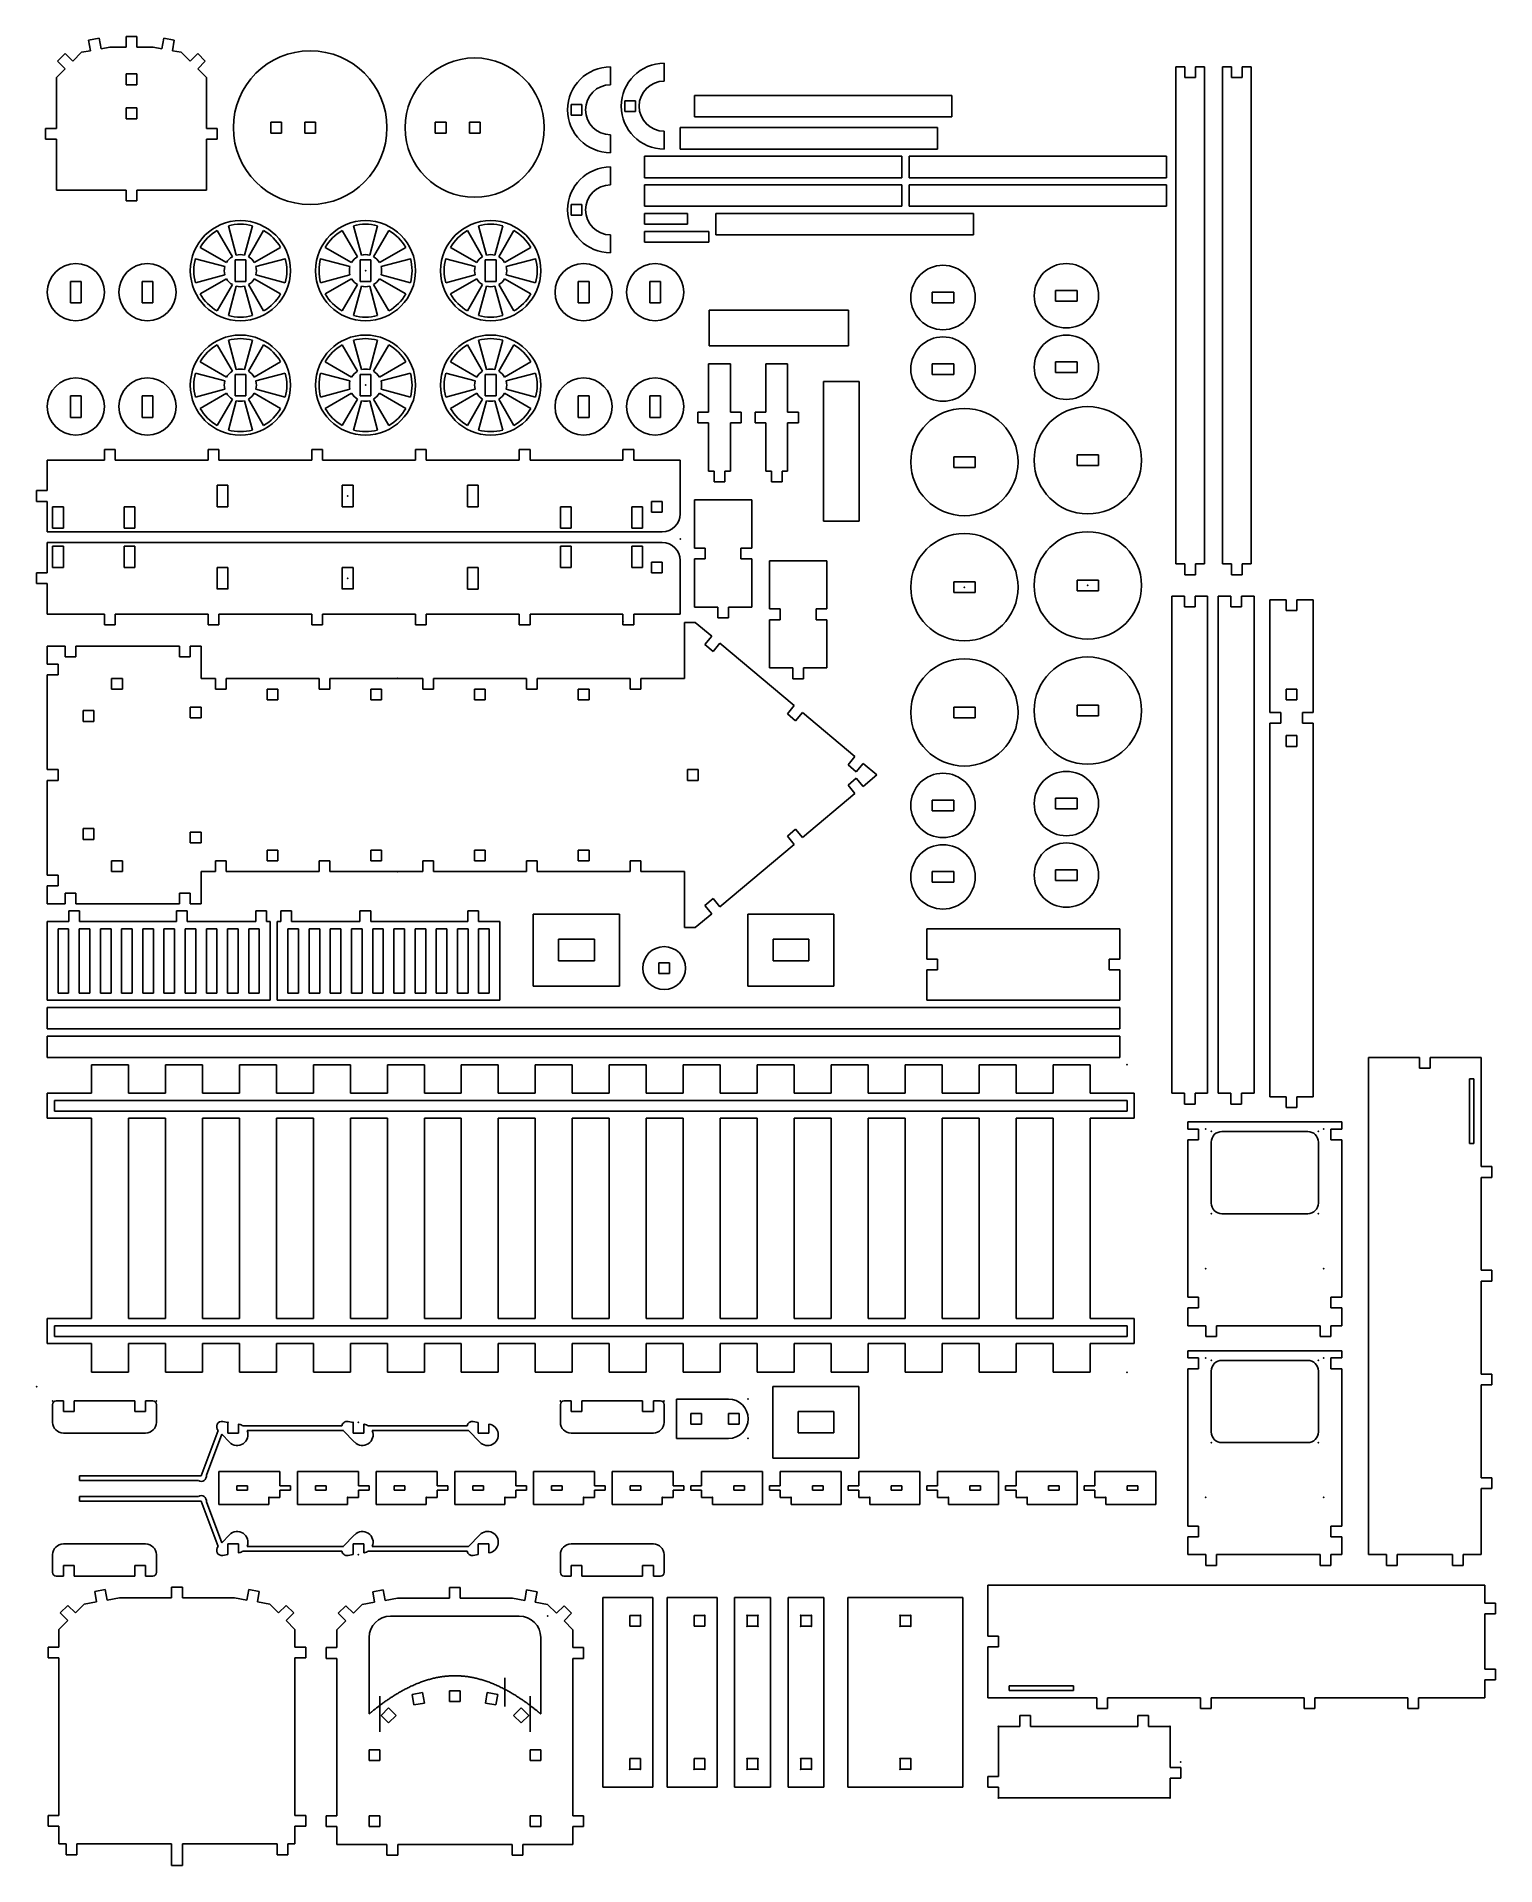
# Model space of a CAD drawing. Header units: centimetres. Extents: x 0 to 40.8, y -13.4 to 37.7.
import ezdxf

# ---------------------------------------------------------------- set-up
doc = ezdxf.new("R2010")
doc.units = ezdxf.units.CM
doc.header["$MEASUREMENT"] = 0
doc.layers.add('trem v30_Sketch1', color=7, linetype='Continuous')
doc.layers.add('trem v30_Sketch2', color=7, linetype='Continuous')

msp = doc.modelspace()

# ---------------------------------------------------------------- linework, layer by layer
at = {"layer": 'trem v30_Sketch1'}
for p, q in [((1.261, 37.307), (1.507, 37.351)), ((1.455, 37.646), (1.75, 37.698)), ((1.507, 37.351), (1.455, 37.646)), ((1.802, 37.403), (1.75, 37.698)), ((1.802, 37.403), (2.049, 37.446)), ((2.049, 37.446), (2.504, 37.446)), ((2.504, 37.446), (2.504, 37.746)), ((2.504, 37.746), (2.804, 37.746)), ((2.804, 37.446), (2.804, 37.746)), ((2.804, 37.446), (3.259, 37.446)), ((3.259, 37.446), (3.505, 37.403)), ((3.505, 37.403), (3.557, 37.698)), ((3.557, 37.698), (3.852, 37.646)), ((3.8, 37.351), (3.852, 37.646)), ((3.8, 37.351), (4.046, 37.307)), ((0.554, 36.6), (0.801, 36.847)), ((0.589, 37.06), (0.801, 37.272)), ((0.801, 36.847), (0.589, 37.06)), ((1.013, 37.06), (0.801, 37.272)), ((1.013, 37.06), (1.261, 37.307)), ((4.046, 37.307), (4.294, 37.06)), ((4.294, 37.06), (4.506, 37.272)), ((4.506, 37.272), (4.718, 37.06)), ((4.506, 36.847), (4.718, 37.06)), ((4.506, 36.847), (4.754, 36.6)), ((16.052, 36.4), (16.052, 36.9)), ((17.552, 36.5), (17.552, 37)), ((31.864, 36.9), (32.114, 36.9)), ((31.864, 23), (31.864, 36.9)), ((32.114, 36.6), (32.114, 36.9)), ((32.414, 36.9), (32.664, 36.9)), ((32.414, 36.6), (32.414, 36.9)), ((32.664, 23), (32.664, 36.9)), ((33.164, 36.9), (33.414, 36.9)), ((33.164, 23), (33.164, 36.9)), ((33.414, 36.6), (33.414, 36.9)), ((33.714, 36.9), (33.964, 36.9)), ((33.714, 36.6), (33.714, 36.9)), ((33.964, 23), (33.964, 36.9)), ((0.554, 36.6), (0.554, 35.177)), ((2.504, 36.7), (2.804, 36.7)), ((2.504, 36.4), (2.504, 36.7)), ((2.504, 36.4), (2.804, 36.4)), ((2.804, 36.7), (2.804, 36.4)), ((4.754, 36.6), (4.754, 35.177)), ((32.414, 36.6), (32.114, 36.6)), ((33.714, 36.6), (33.414, 36.6)), ((14.952, 35.85), (15.252, 35.85)), ((14.952, 35.55), (14.952, 35.85)), ((15.252, 35.85), (15.252, 35.55)), ((16.452, 35.95), (16.752, 35.95)), ((16.452, 35.65), (16.452, 35.95)), ((16.752, 35.95), (16.752, 35.65)), ((18.4, 36.1), (25.6, 36.1)), ((18.4, 35.5), (18.4, 36.1)), ((25.6, 35.5), (25.6, 36.1)), ((2.504, 35.45), (2.504, 35.75)), ((2.804, 35.75), (2.504, 35.75)), ((2.804, 35.45), (2.504, 35.45)), ((2.804, 35.45), (2.804, 35.75)), ((6.552, 35.05), (6.552, 35.35)), ((6.552, 35.35), (6.852, 35.35)), ((6.852, 35.05), (6.852, 35.35)), ((7.504, 35.35), (7.804, 35.35)), ((7.504, 35.35), (7.504, 35.05)), ((7.804, 35.05), (7.804, 35.35)), ((11.152, 35.05), (11.152, 35.35)), ((11.152, 35.35), (11.452, 35.35)), ((11.152, 35.05), (11.152, 35.35)), ((11.152, 35.35), (11.452, 35.35)), ((11.452, 35.35), (11.452, 35.05)), ((11.452, 35.05), (11.452, 35.35)), ((12.104, 35.05), (12.104, 35.35)), ((12.104, 35.35), (12.404, 35.35)), ((12.404, 35.35), (12.404, 35.05)), ((15.252, 35.55), (14.952, 35.55)), ((16.752, 35.65), (16.452, 35.65)), ((18.4, 35.5), (25.6, 35.5)), ((0.254, 34.877), (0.254, 35.177)), ((0.554, 35.177), (0.254, 35.177)), ((0.554, 34.877), (0.254, 34.877)), ((0.554, 34.877), (0.554, 33.454)), ((4.754, 35.177), (5.054, 35.177)), ((4.754, 34.877), (5.054, 34.877)), ((4.754, 34.877), (4.754, 33.454)), ((5.054, 35.177), (5.054, 34.877)), ((6.852, 35.05), (6.552, 35.05)), ((7.504, 35.05), (7.804, 35.05)), ((11.452, 35.05), (11.152, 35.05)), ((11.452, 35.05), (11.152, 35.05)), ((12.404, 35.05), (12.104, 35.05)), ((16.052, 34.5), (16.052, 35)), ((17.552, 34.6), (17.552, 35.1)), ((18, 35.2), (25.2, 35.2)), ((18, 34.6), (18, 35.2)), ((25.2, 34.6), (25.2, 35.2)), ((17, 34.4), (24.2, 34.4)), ((17, 33.8), (17, 34.4)), ((18, 34.6), (25.2, 34.6)), ((24.2, 33.8), (24.2, 34.4)), ((24.4, 33.8), (24.4, 34.4)), ((24.4, 34.4), (31.6, 34.4)), ((31.6, 33.8), (31.6, 34.4)), ((16.052, 33.6), (16.052, 34.1)), ((17, 33.8), (24.2, 33.8)), ((24.4, 33.8), (31.6, 33.8)), ((0.554, 33.454), (2.504, 33.454)), ((2.504, 33.154), (2.504, 33.454)), ((2.804, 33.454), (4.754, 33.454)), ((2.804, 33.154), (2.804, 33.454)), ((17, 33), (17, 33.6)), ((17, 33.6), (24.2, 33.6)), ((24.2, 33), (24.2, 33.6)), ((24.4, 33.6), (31.6, 33.6)), ((24.4, 33), (24.4, 33.6)), ((31.6, 33), (31.6, 33.6)), ((2.804, 33.154), (2.504, 33.154)), ((14.952, 32.75), (14.952, 33.05)), ((14.952, 33.05), (15.252, 33.05)), ((15.252, 32.75), (14.952, 32.75)), ((15.252, 33.05), (15.252, 32.75)), ((17, 33), (24.2, 33)), ((17, 32.5), (17, 32.8)), ((17, 32.8), (18.2, 32.8)), ((18.2, 32.5), (18.2, 32.8)), ((19, 32.2), (19, 32.8)), ((19, 32.8), (26.2, 32.8)), ((24.4, 33), (31.6, 33)), ((26.2, 32.2), (26.2, 32.8)), ((5.475, 31.59), (5.05, 32.326)), ((5.584, 31.635), (5.364, 32.456)), ((5.816, 31.635), (6.036, 32.456)), ((5.925, 31.59), (6.35, 32.326)), ((8.975, 31.59), (8.55, 32.326)), ((9.084, 31.635), (8.864, 32.456)), ((9.316, 31.635), (9.536, 32.456)), ((9.425, 31.59), (9.85, 32.326)), ((12.475, 31.59), (12.05, 32.326)), ((12.584, 31.635), (12.364, 32.456)), ((12.816, 31.635), (13.036, 32.456)), ((12.925, 31.59), (13.35, 32.326)), ((17, 32.5), (18.2, 32.5)), ((17, 32), (17, 32.3)), ((17, 32.3), (18.8, 32.3)), ((18.8, 32), (18.8, 32.3)), ((5.31, 31.425), (4.574, 31.85)), ((6.09, 31.425), (6.826, 31.85)), ((8.81, 31.425), (8.074, 31.85)), ((9.59, 31.425), (10.326, 31.85)), ((12.31, 31.425), (11.574, 31.85)), ((13.09, 31.425), (13.826, 31.85)), ((16.052, 31.7), (16.052, 32.2)), ((17, 32), (18.8, 32)), ((19, 32.2), (26.2, 32.2)), ((5.265, 31.316), (4.444, 31.536)), ((5.55, 31.5), (5.55, 30.9)), ((5.85, 31.5), (5.55, 31.5)), ((5.85, 30.9), (5.85, 31.5)), ((6.135, 31.316), (6.956, 31.536)), ((8.765, 31.316), (7.944, 31.536)), ((9.05, 31.5), (9.35, 31.5)), ((9.05, 30.9), (9.05, 31.5)), ((9.35, 31.5), (9.35, 30.9)), ((9.635, 31.316), (10.456, 31.536)), ((12.265, 31.316), (11.444, 31.536)), ((12.55, 31.5), (12.55, 30.9)), ((12.85, 31.5), (12.55, 31.5)), ((12.85, 30.9), (12.85, 31.5)), ((13.135, 31.316), (13.956, 31.536)), ((1.25, 30.9), (0.95, 30.9)), ((0.95, 30.9), (0.95, 30.3)), ((1.25, 30.3), (1.25, 30.9)), ((2.95, 30.9), (2.95, 30.3)), ((3.25, 30.9), (2.95, 30.9)), ((3.25, 30.3), (3.25, 30.9)), ((5.265, 31.084), (4.444, 30.864)), ((5.31, 30.975), (4.574, 30.55)), ((5.475, 30.81), (5.05, 30.074)), ((5.584, 30.765), (5.364, 29.944)), ((5.55, 30.9), (5.85, 30.9)), ((5.816, 30.765), (6.036, 29.944)), ((5.925, 30.81), (6.35, 30.074)), ((6.09, 30.975), (6.826, 30.55)), ((6.135, 31.084), (6.956, 30.864)), ((8.765, 31.084), (7.944, 30.864)), ((8.81, 30.975), (8.074, 30.55)), ((8.975, 30.81), (8.55, 30.074)), ((9.084, 30.765), (8.864, 29.944)), ((9.35, 30.9), (9.05, 30.9)), ((9.316, 30.765), (9.536, 29.944)), ((9.425, 30.81), (9.85, 30.074)), ((9.59, 30.975), (10.326, 30.55)), ((9.635, 31.084), (10.456, 30.864)), ((12.265, 31.084), (11.444, 30.864)), ((12.31, 30.975), (11.574, 30.55)), ((12.475, 30.81), (12.05, 30.074)), ((12.584, 30.765), (12.364, 29.944)), ((12.55, 30.9), (12.85, 30.9)), ((12.816, 30.765), (13.036, 29.944)), ((12.925, 30.81), (13.35, 30.074)), ((13.09, 30.975), (13.826, 30.55)), ((13.135, 31.084), (13.956, 30.864)), ((15.45, 30.9), (15.15, 30.9)), ((15.15, 30.9), (15.15, 30.3)), ((15.45, 30.3), (15.45, 30.9)), ((17.45, 30.9), (17.15, 30.9)), ((17.15, 30.9), (17.15, 30.3)), ((17.45, 30.3), (17.45, 30.9)), ((0.95, 30.3), (1.25, 30.3)), ((2.95, 30.3), (3.25, 30.3)), ((15.15, 30.3), (15.45, 30.3)), ((17.15, 30.3), (17.45, 30.3)), ((25.05, 30.6), (25.05, 30.3)), ((25.65, 30.6), (25.05, 30.6)), ((25.05, 30.3), (25.65, 30.3)), ((25.65, 30.3), (25.65, 30.6)), ((28.5, 30.65), (28.5, 30.35)), ((29.1, 30.65), (28.5, 30.65)), ((28.5, 30.35), (29.1, 30.35)), ((29.1, 30.35), (29.1, 30.65)), ((22.708, 30.1), (18.808, 30.1)), ((18.808, 30.1), (18.808, 29.1)), ((22.708, 29.1), (22.708, 30.1)), ((5.584, 28.435), (5.364, 29.256)), ((5.816, 28.435), (6.036, 29.256)), ((9.084, 28.435), (8.864, 29.256)), ((9.316, 28.435), (9.536, 29.256)), ((12.584, 28.435), (12.364, 29.256)), ((12.816, 28.435), (13.036, 29.256)), ((5.31, 28.225), (4.574, 28.65)), ((5.475, 28.39), (5.05, 29.126)), ((5.925, 28.39), (6.35, 29.126)), ((6.09, 28.225), (6.826, 28.65)), ((8.81, 28.225), (8.074, 28.65)), ((8.975, 28.39), (8.55, 29.126)), ((9.425, 28.39), (9.85, 29.126)), ((9.59, 28.225), (10.326, 28.65)), ((12.31, 28.225), (11.574, 28.65)), ((12.475, 28.39), (12.05, 29.126)), ((12.925, 28.39), (13.35, 29.126)), ((13.09, 28.225), (13.826, 28.65)), ((18.808, 29.1), (22.708, 29.1)), ((28.5, 28.65), (28.5, 28.35)), ((29.1, 28.65), (28.5, 28.65)), ((29.1, 28.65), (29.1, 28.35)), ((5.265, 28.116), (4.444, 28.336)), ((5.55, 28.3), (5.55, 27.7)), ((5.85, 28.3), (5.55, 28.3)), ((5.85, 27.7), (5.85, 28.3)), ((6.135, 28.116), (6.956, 28.336)), ((8.765, 28.116), (7.944, 28.336)), ((9.05, 27.7), (9.05, 28.3)), ((9.05, 28.3), (9.35, 28.3)), ((9.35, 28.3), (9.35, 27.7)), ((9.635, 28.116), (10.456, 28.336)), ((12.265, 28.116), (11.444, 28.336)), ((12.55, 28.3), (12.55, 27.7)), ((12.85, 28.3), (12.55, 28.3)), ((12.85, 27.7), (12.85, 28.3)), ((13.135, 28.116), (13.956, 28.336)), ((18.795, 28.592), (19.405, 28.592)), ((18.795, 27.242), (18.795, 28.592)), ((19.405, 28.592), (19.405, 27.242)), ((20.395, 28.592), (21.005, 28.592)), ((20.395, 27.242), (20.395, 28.592)), ((21.005, 28.592), (21.005, 27.242)), ((25.05, 28.6), (25.05, 28.3)), ((25.65, 28.6), (25.05, 28.6)), ((25.05, 28.3), (25.65, 28.3)), ((25.65, 28.6), (25.65, 28.3)), ((28.5, 28.35), (29.1, 28.35)), ((1.25, 27.7), (0.95, 27.7)), ((0.95, 27.7), (0.95, 27.1)), ((1.25, 27.1), (1.25, 27.7)), ((2.95, 27.7), (2.95, 27.1)), ((3.25, 27.7), (2.95, 27.7)), ((3.25, 27.1), (3.25, 27.7)), ((5.265, 27.884), (4.444, 27.664)), ((5.31, 27.775), (4.574, 27.35)), ((5.55, 27.7), (5.85, 27.7)), ((6.09, 27.775), (6.826, 27.35)), ((6.135, 27.884), (6.956, 27.664)), ((8.765, 27.884), (7.944, 27.664)), ((8.81, 27.775), (8.074, 27.35)), ((9.35, 27.7), (9.05, 27.7)), ((9.59, 27.775), (10.326, 27.35)), ((9.635, 27.884), (10.456, 27.664)), ((12.265, 27.884), (11.444, 27.664)), ((12.31, 27.775), (11.574, 27.35)), ((12.55, 27.7), (12.85, 27.7)), ((13.09, 27.775), (13.826, 27.35)), ((13.135, 27.884), (13.956, 27.664)), ((15.15, 27.7), (15.15, 27.1)), ((15.45, 27.7), (15.15, 27.7)), ((15.45, 27.1), (15.45, 27.7)), ((17.45, 27.7), (17.15, 27.7)), ((17.15, 27.7), (17.15, 27.1)), ((17.45, 27.1), (17.45, 27.7)), ((22.008, 28.1), (22.008, 24.2)), ((23.008, 28.1), (22.008, 28.1)), ((23.008, 24.2), (23.008, 28.1)), ((5.475, 27.61), (5.05, 26.874)), ((5.584, 27.565), (5.364, 26.744)), ((5.816, 27.565), (6.036, 26.744)), ((5.925, 27.61), (6.35, 26.874)), ((8.975, 27.61), (8.55, 26.874)), ((9.084, 27.565), (8.864, 26.744)), ((9.316, 27.565), (9.536, 26.744)), ((9.425, 27.61), (9.85, 26.874)), ((12.475, 27.61), (12.05, 26.874)), ((12.584, 27.565), (12.364, 26.744)), ((12.816, 27.565), (13.036, 26.744)), ((12.925, 27.61), (13.35, 26.874)), ((18.795, 27.242), (18.495, 27.242)), ((18.495, 26.942), (18.495, 27.242)), ((19.405, 27.242), (19.705, 27.242)), ((19.705, 27.242), (19.705, 26.942)), ((20.395, 27.242), (20.095, 27.242)), ((20.095, 26.942), (20.095, 27.242)), ((21.005, 27.242), (21.305, 27.242)), ((21.305, 27.242), (21.305, 26.942)), ((0.95, 27.1), (1.25, 27.1)), ((2.95, 27.1), (3.25, 27.1)), ((15.15, 27.1), (15.45, 27.1)), ((17.15, 27.1), (17.45, 27.1)), ((18.795, 26.942), (18.495, 26.942)), ((18.795, 25.592), (18.795, 26.942)), ((19.405, 26.942), (19.705, 26.942)), ((19.405, 26.942), (19.405, 25.592)), ((20.395, 26.942), (20.095, 26.942)), ((20.395, 25.592), (20.395, 26.942)), ((21.005, 26.942), (21.305, 26.942)), ((21.005, 26.942), (21.005, 25.592)), ((2.2, 26.2), (1.9, 26.2)), ((1.9, 26.2), (1.9, 25.9)), ((2.2, 25.9), (2.2, 26.2)), ((4.8, 26.2), (4.8, 25.9)), ((5.1, 26.2), (4.8, 26.2)), ((5.1, 25.9), (5.1, 26.2)), ((7.7, 26.2), (7.7, 25.9)), ((8, 26.2), (7.7, 26.2)), ((8, 25.9), (8, 26.2)), ((10.9, 26.2), (10.6, 26.2)), ((10.6, 26.2), (10.6, 25.9)), ((10.9, 25.9), (10.9, 26.2)), ((13.5, 26.2), (13.5, 25.9)), ((13.8, 26.2), (13.5, 26.2)), ((13.8, 25.9), (13.8, 26.2)), ((16.7, 26.2), (16.4, 26.2)), ((16.4, 26.2), (16.4, 25.9)), ((16.7, 25.9), (16.7, 26.2)), ((0.3, 25.9), (0.3, 25.05)), ((1.9, 25.9), (0.3, 25.9)), ((4.8, 25.9), (2.2, 25.9)), ((7.7, 25.9), (5.1, 25.9)), ((10.6, 25.9), (8, 25.9)), ((13.5, 25.9), (10.9, 25.9)), ((16.4, 25.9), (13.8, 25.9)), ((18, 25.9), (16.7, 25.9)), ((18, 25.9), (18, 24.4)), ((18.795, 25.592), (18.95, 25.592)), ((18.95, 25.292), (18.95, 25.592)), ((19.25, 25.292), (19.25, 25.592)), ((19.25, 25.592), (19.405, 25.592)), ((20.395, 25.592), (20.55, 25.592)), ((20.55, 25.292), (20.55, 25.592)), ((20.85, 25.592), (21.005, 25.592)), ((20.85, 25.292), (20.85, 25.592)), ((25.65, 26), (26.25, 26)), ((25.65, 25.7), (25.65, 26)), ((26.25, 25.7), (25.65, 25.7)), ((26.25, 26), (26.25, 25.7)), ((29.1, 26.05), (29.7, 26.05)), ((29.1, 25.75), (29.1, 26.05)), ((29.7, 25.75), (29.1, 25.75)), ((29.7, 26.05), (29.7, 25.75)), ((5.05, 25.2), (5.05, 24.6)), ((5.35, 25.199), (5.05, 25.199)), ((5.35, 24.6), (5.35, 25.2)), ((8.55, 25.2), (8.55, 24.6)), ((8.85, 25.199), (8.55, 25.199)), ((8.85, 24.6), (8.85, 25.2)), ((12.05, 25.2), (12.05, 24.6)), ((12.35, 25.2), (12.05, 25.2)), ((12.35, 24.6), (12.35, 25.2)), ((18.95, 25.292), (19.25, 25.292)), ((20.55, 25.292), (20.85, 25.292)), ((0, 24.75), (0, 25.05)), ((0.3, 25.05), (0, 25.05)), ((0.3, 24.75), (0, 24.75)), ((0.3, 24.75), (0.3, 23.9)), ((0.45, 24.6), (0.45, 24)), ((0.45, 24.6), (0.75, 24.6)), ((0.75, 24.6), (0.75, 24)), ((2.45, 24.6), (2.45, 24)), ((2.75, 24.6), (2.45, 24.6)), ((2.75, 24), (2.75, 24.6)), ((5.05, 24.6), (5.35, 24.6)), ((8.55, 24.6), (8.85, 24.6)), ((12.05, 24.6), (12.35, 24.6)), ((14.95, 24.6), (14.65, 24.6)), ((14.65, 24.6), (14.65, 24)), ((14.95, 24), (14.95, 24.6)), ((16.95, 24.6), (16.65, 24.6)), ((16.65, 24.6), (16.65, 24)), ((16.95, 24), (16.95, 24.6)), ((17.2, 24.75), (17.2, 24.45)), ((17.5, 24.75), (17.2, 24.75)), ((17.5, 24.45), (17.5, 24.75)), ((18.4, 23.442), (18.4, 24.792)), ((20, 24.792), (18.4, 24.792)), ((20, 23.442), (20, 24.792)), ((17.2, 24.45), (17.5, 24.45)), ((22.008, 24.2), (23.008, 24.2)), ((0.3, 23.9), (17.5, 23.9)), ((0.3, 23.6), (17.5, 23.6)), ((0.3, 22.75), (0.3, 23.6)), ((0.75, 24), (0.45, 24)), ((2.45, 24), (2.75, 24)), ((14.65, 24), (14.95, 24)), ((16.65, 24), (16.95, 24)), ((0.45, 22.9), (0.45, 23.5)), ((0.75, 23.5), (0.45, 23.5)), ((0.75, 22.9), (0.75, 23.5)), ((2.45, 23.5), (2.75, 23.5)), ((2.45, 22.9), (2.45, 23.5)), ((2.75, 23.5), (2.75, 22.9)), ((14.65, 23.5), (14.95, 23.5)), ((14.65, 22.9), (14.65, 23.5)), ((14.95, 23.5), (14.95, 22.9)), ((16.65, 22.9), (16.65, 23.5)), ((16.65, 23.5), (16.95, 23.5)), ((16.95, 23.5), (16.95, 22.9)), ((17.2, 22.75), (17.2, 23.05)), ((17.2, 23.05), (17.5, 23.05)), ((17.5, 23.05), (17.5, 22.75)), ((18, 21.6), (18, 23.1)), ((18.7, 23.442), (18.4, 23.442)), ((18.4, 21.792), (18.4, 23.142)), ((18.4, 23.142), (18.7, 23.142)), ((18.7, 23.142), (18.7, 23.442)), ((19.7, 23.442), (20, 23.442)), ((19.7, 23.142), (19.7, 23.442)), ((20, 23.142), (19.7, 23.142)), ((20, 21.792), (20, 23.142)), ((22.1, 23.092), (20.5, 23.092)), ((20.5, 21.742), (20.5, 23.092)), ((22.1, 21.742), (22.1, 23.092)), ((0, 22.75), (0, 22.45)), ((0.3, 22.75), (0, 22.75)), ((0.45, 22.9), (0.75, 22.9)), ((2.75, 22.9), (2.45, 22.9)), ((5.05, 22.9), (5.35, 22.9)), ((5.05, 22.3), (5.05, 22.9)), ((5.35, 22.9), (5.35, 22.3)), ((8.55, 22.3), (8.55, 22.9)), ((8.55, 22.9), (8.85, 22.9)), ((8.85, 22.9), (8.85, 22.3)), ((12.05, 22.3), (12.05, 22.9)), ((12.05, 22.9), (12.35, 22.9)), ((12.35, 22.9), (12.35, 22.3)), ((14.95, 22.9), (14.65, 22.9)), ((16.95, 22.9), (16.65, 22.9)), ((17.5, 22.75), (17.2, 22.75)), ((25.65, 22.2), (25.65, 22.5)), ((25.65, 22.5), (26.25, 22.5)), ((26.25, 22.5), (26.25, 22.2)), ((29.1, 22.55), (29.7, 22.55)), ((29.1, 22.25), (29.1, 22.55)), ((29.7, 22.55), (29.7, 22.25)), ((32.114, 23), (31.864, 23)), ((32.114, 22.7), (32.114, 23)), ((32.114, 22.7), (32.414, 22.7)), ((32.414, 22.7), (32.414, 23)), ((32.414, 23), (32.664, 23)), ((33.414, 23), (33.164, 23)), ((33.414, 22.7), (33.414, 23)), ((33.414, 22.7), (33.714, 22.7)), ((33.714, 23), (33.964, 23)), ((33.714, 22.7), (33.714, 23)), ((0.3, 22.45), (0, 22.45)), ((0.3, 21.6), (0.3, 22.45)), ((5.35, 22.301), (5.05, 22.301)), ((8.85, 22.301), (8.55, 22.301)), ((12.35, 22.3), (12.05, 22.3)), ((26.25, 22.2), (25.65, 22.2)), ((29.7, 22.25), (29.1, 22.25)), ((32.1, 22.1), (31.75, 22.1)), ((31.75, 8.2), (31.75, 22.1)), ((32.1, 21.8), (32.1, 22.1)), ((32.4, 21.8), (32.4, 22.1)), ((32.75, 22.1), (32.4, 22.1)), ((32.75, 8.2), (32.75, 22.1)), ((33.05, 8.2), (33.05, 22.1)), ((33.4, 22.1), (33.05, 22.1)), ((33.4, 21.8), (33.4, 22.1)), ((33.7, 21.8), (33.7, 22.1)), ((34.05, 22.1), (33.7, 22.1)), ((34.05, 8.2), (34.05, 22.1)), ((34.495, 18.85), (34.495, 22)), ((34.95, 22), (34.495, 22)), ((34.95, 21.7), (34.95, 22)), ((35.705, 22), (35.25, 22)), ((35.25, 21.7), (35.25, 22)), ((35.705, 18.85), (35.705, 22)), ((1.9, 21.6), (0.3, 21.6)), ((1.9, 21.3), (1.9, 21.6)), ((4.8, 21.6), (2.2, 21.6)), ((2.2, 21.6), (2.2, 21.3)), ((4.8, 21.3), (4.8, 21.6)), ((5.1, 21.6), (5.1, 21.3)), ((7.7, 21.6), (5.1, 21.6)), ((7.7, 21.3), (7.7, 21.6)), ((8, 21.6), (8, 21.3)), ((10.6, 21.6), (8, 21.6)), ((10.6, 21.3), (10.6, 21.6)), ((10.9, 21.6), (10.9, 21.3)), ((13.5, 21.6), (10.9, 21.6)), ((13.5, 21.3), (13.5, 21.6)), ((13.8, 21.6), (13.8, 21.3)), ((16.4, 21.6), (13.8, 21.6)), ((16.4, 21.3), (16.4, 21.6)), ((18, 21.6), (16.7, 21.6)), ((16.7, 21.6), (16.7, 21.3)), ((19.05, 21.792), (18.4, 21.792)), ((19.05, 21.492), (19.05, 21.792)), ((19.35, 21.492), (19.05, 21.492)), ((19.35, 21.792), (20, 21.792)), ((19.35, 21.492), (19.35, 21.792)), ((20.8, 21.742), (20.5, 21.742)), ((20.8, 21.442), (20.8, 21.742)), ((21.8, 21.742), (22.1, 21.742)), ((21.8, 21.442), (21.8, 21.742)), ((32.4, 21.8), (32.1, 21.8)), ((33.7, 21.8), (33.4, 21.8)), ((35.25, 21.7), (34.95, 21.7)), ((2.2, 21.3), (1.9, 21.3)), ((5.1, 21.3), (4.8, 21.3)), ((8, 21.3), (7.7, 21.3)), ((10.9, 21.3), (10.6, 21.3)), ((13.8, 21.3), (13.5, 21.3)), ((16.7, 21.3), (16.4, 21.3)), ((18.423, 21.364), (18.123, 21.364)), ((18.123, 21.364), (18.123, 19.8)), ((18.883, 20.978), (18.423, 21.364)), ((18.883, 20.978), (18.69, 20.749)), ((20.5, 20.092), (20.5, 21.442)), ((20.5, 21.442), (20.8, 21.442)), ((22.1, 21.442), (21.8, 21.442)), ((22.1, 20.092), (22.1, 21.442)), ((0.3, 20.7), (0.3, 20.2)), ((0.3, 20.7), (0.8, 20.7)), ((0.8, 20.7), (0.8, 20.4)), ((1.1, 20.7), (4, 20.7)), ((1.1, 20.4), (1.1, 20.7)), ((4, 20.4), (4, 20.7)), ((4.3, 20.7), (4.3, 20.4)), ((4.6, 20.7), (4.3, 20.7)), ((4.6, 19.8), (4.6, 20.7)), ((18.69, 20.749), (18.92, 20.556)), ((18.92, 20.556), (19.113, 20.785)), ((19.113, 20.785), (21.191, 19.039)), ((0.3, 20.2), (0.6, 20.2)), ((0.6, 20.2), (0.6, 19.9)), ((0.8, 20.4), (1.1, 20.4)), ((4.3, 20.4), (4, 20.4)), ((21.15, 20.092), (20.5, 20.092)), ((21.15, 19.792), (21.15, 20.092)), ((21.45, 20.092), (22.1, 20.092)), ((21.45, 19.792), (21.45, 20.092)), ((0.3, 19.9), (0.3, 17.25)), ((0.6, 19.9), (0.3, 19.9)), ((2.4, 19.8), (2.1, 19.8)), ((2.1, 19.5), (2.1, 19.8)), ((2.1, 19.5), (2.4, 19.5)), ((2.4, 19.5), (2.4, 19.8)), ((5, 19.8), (4.6, 19.8)), ((5, 19.5), (5, 19.8)), ((5, 19.5), (5.3, 19.5)), ((7.9, 19.8), (5.3, 19.8)), ((5.3, 19.5), (5.3, 19.8)), ((6.45, 19.2), (6.45, 19.5)), ((6.45, 19.5), (6.75, 19.5)), ((6.75, 19.5), (6.75, 19.2)), ((7.9, 19.5), (7.9, 19.8)), ((7.9, 19.5), (8.2, 19.5)), ((10.8, 19.8), (8.2, 19.8)), ((8.2, 19.5), (8.2, 19.8)), ((9.35, 19.5), (9.65, 19.5)), ((9.35, 19.5), (9.35, 19.2)), ((9.65, 19.2), (9.65, 19.5)), ((10.8, 19.5), (10.8, 19.8)), ((10.8, 19.5), (11.1, 19.5)), ((11.1, 19.5), (11.1, 19.8)), ((13.7, 19.8), (11.1, 19.8)), ((12.25, 19.5), (12.55, 19.5)), ((12.25, 19.2), (12.25, 19.5)), ((12.55, 19.5), (12.55, 19.2)), ((13.7, 19.5), (13.7, 19.8)), ((13.7, 19.5), (14, 19.5)), ((16.6, 19.8), (14, 19.8)), ((14, 19.5), (14, 19.8)), ((15.15, 19.5), (15.45, 19.5)), ((15.15, 19.5), (15.15, 19.2)), ((15.45, 19.2), (15.45, 19.5)), ((16.6, 19.5), (16.6, 19.8)), ((16.6, 19.5), (16.9, 19.5)), ((16.9, 19.8), (18.123, 19.8)), ((16.9, 19.5), (16.9, 19.8)), ((21.45, 19.792), (21.15, 19.792)), ((35.25, 19.5), (34.95, 19.5)), ((34.95, 19.5), (34.95, 19.2)), ((35.25, 19.2), (35.25, 19.5)), ((4.3, 19), (4.3, 18.7)), ((4.6, 19), (4.3, 19)), ((4.6, 19), (4.6, 18.7)), ((6.75, 19.2), (6.45, 19.2)), ((9.35, 19.2), (9.65, 19.2)), ((12.55, 19.2), (12.25, 19.2)), ((15.15, 19.2), (15.45, 19.2)), ((20.998, 18.809), (21.191, 19.039)), ((25.65, 19), (25.65, 18.7)), ((26.25, 19), (25.65, 19)), ((26.25, 18.7), (26.25, 19)), ((29.7, 19.05), (29.1, 19.05)), ((29.1, 19.05), (29.1, 18.75)), ((29.7, 18.75), (29.7, 19.05)), ((34.95, 19.2), (35.25, 19.2)), ((1.3, 18.9), (1.6, 18.9)), ((1.3, 18.6), (1.3, 18.9)), ((1.6, 18.6), (1.3, 18.6)), ((1.6, 18.9), (1.6, 18.6)), ((4.6, 18.7), (4.3, 18.7)), ((20.998, 18.809), (21.228, 18.617)), ((21.228, 18.617), (21.421, 18.846)), ((21.421, 18.846), (22.887, 17.615)), ((25.65, 18.7), (26.25, 18.7)), ((29.1, 18.75), (29.7, 18.75)), ((34.795, 18.85), (34.495, 18.85)), ((34.495, 8.1), (34.495, 18.55)), ((34.795, 18.55), (34.495, 18.55)), ((34.795, 18.85), (34.795, 18.55)), ((35.405, 18.85), (35.405, 18.55)), ((35.405, 18.85), (35.705, 18.85)), ((35.405, 18.55), (35.705, 18.55)), ((35.705, 8.1), (35.705, 18.55)), ((35.25, 18.2), (34.95, 18.2)), ((34.95, 18.2), (34.95, 17.9)), ((35.25, 17.9), (34.95, 17.9)), ((35.25, 17.9), (35.25, 18.2)), ((22.694, 17.385), (22.887, 17.615)), ((23.117, 17.422), (22.924, 17.192)), ((23.117, 17.422), (23.5, 17.1)), ((0.3, 17.25), (0.6, 17.25)), ((0.3, 16.95), (0.6, 16.95)), ((0.3, 14.3), (0.3, 16.95)), ((0.6, 16.95), (0.6, 17.25)), ((18.2, 17.25), (18.2, 16.95)), ((18.2, 17.25), (18.5, 17.25)), ((18.2, 16.95), (18.5, 16.95)), ((18.5, 17.25), (18.5, 16.95)), ((22.924, 17.192), (22.694, 17.385)), ((22.924, 17.008), (22.694, 16.815)), ((23.117, 16.778), (22.924, 17.008)), ((23.117, 16.778), (23.5, 17.1)), ((21.421, 15.354), (22.887, 16.585)), ((22.694, 16.815), (22.887, 16.585)), ((25.05, 16.1), (25.05, 16.4)), ((25.05, 16.4), (25.65, 16.4)), ((25.65, 16.1), (25.65, 16.4)), ((28.5, 16.15), (28.5, 16.45)), ((28.5, 16.45), (29.1, 16.45)), ((29.1, 16.15), (29.1, 16.45)), ((25.65, 16.1), (25.05, 16.1)), ((29.1, 16.15), (28.5, 16.15)), ((1.3, 15.6), (1.3, 15.3)), ((1.6, 15.6), (1.3, 15.6)), ((1.6, 15.3), (1.6, 15.6)), ((4.3, 15.5), (4.6, 15.5)), ((4.3, 15.2), (4.3, 15.5)), ((4.6, 15.5), (4.6, 15.2)), ((20.998, 15.391), (21.228, 15.583)), ((20.998, 15.391), (21.191, 15.161)), ((21.228, 15.583), (21.421, 15.354)), ((1.3, 15.3), (1.6, 15.3)), ((4.6, 15.2), (4.3, 15.2)), ((6.45, 15), (6.45, 14.7)), ((6.75, 15), (6.45, 15)), ((6.75, 14.7), (6.75, 15)), ((9.35, 14.7), (9.35, 15)), ((9.35, 15), (9.65, 15)), ((9.65, 15), (9.65, 14.7)), ((12.25, 15), (12.25, 14.7)), ((12.55, 15), (12.25, 15)), ((12.55, 14.7), (12.55, 15)), ((15.15, 14.7), (15.15, 15)), ((15.15, 15), (15.45, 15)), ((15.45, 15), (15.45, 14.7)), ((19.113, 13.415), (21.191, 15.161)), ((2.1, 14.7), (2.1, 14.4)), ((2.4, 14.7), (2.1, 14.7)), ((2.1, 14.4), (2.4, 14.4)), ((2.4, 14.4), (2.4, 14.7)), ((5, 14.4), (4.6, 14.4)), ((4.6, 14.4), (4.6, 13.5)), ((5, 14.7), (5.3, 14.7)), ((5, 14.7), (5, 14.4)), ((5.3, 14.7), (5.3, 14.4)), ((7.9, 14.4), (5.3, 14.4)), ((6.45, 14.7), (6.75, 14.7)), ((7.9, 14.7), (8.2, 14.7)), ((7.9, 14.7), (7.9, 14.4)), ((8.2, 14.7), (8.2, 14.4)), ((10.8, 14.4), (8.2, 14.4)), ((9.35, 14.7), (9.65, 14.7)), ((10.8, 14.7), (10.8, 14.4)), ((10.8, 14.7), (11.1, 14.7)), ((11.1, 14.7), (11.1, 14.4)), ((13.7, 14.4), (11.1, 14.4)), ((12.25, 14.7), (12.55, 14.7)), ((13.7, 14.7), (13.7, 14.4)), ((13.7, 14.7), (14, 14.7)), ((14, 14.7), (14, 14.4)), ((16.6, 14.4), (14, 14.4)), ((15.15, 14.7), (15.45, 14.7)), ((16.6, 14.7), (16.9, 14.7)), ((16.6, 14.7), (16.6, 14.4)), ((16.9, 14.7), (16.9, 14.4)), ((16.9, 14.4), (18.123, 14.4)), ((18.123, 12.836), (18.123, 14.4)), ((25.05, 14.1), (25.05, 14.4)), ((25.05, 14.4), (25.65, 14.4)), ((25.65, 14.4), (25.65, 14.1)), ((28.5, 14.15), (28.5, 14.45)), ((28.5, 14.45), (29.1, 14.45)), ((29.1, 14.45), (29.1, 14.15)), ((0.6, 14.3), (0.3, 14.3)), ((0.3, 13.5), (0.3, 14)), ((0.3, 14), (0.6, 14)), ((0.6, 14), (0.6, 14.3)), ((25.65, 14.1), (25.05, 14.1)), ((29.1, 14.15), (28.5, 14.15)), ((0.3, 13.5), (0.8, 13.5)), ((0.8, 13.5), (0.8, 13.8)), ((0.8, 13.8), (1.1, 13.8)), ((0.9, 13), (0.9, 13.3)), ((0.9, 13.3), (1.2, 13.3)), ((1.1, 13.8), (1.1, 13.5)), ((1.1, 13.5), (4, 13.5)), ((1.2, 13), (1.2, 13.3)), ((3.915, 13), (3.915, 13.3)), ((3.915, 13.3), (4.215, 13.3)), ((4, 13.8), (4, 13.5)), ((4.3, 13.8), (4, 13.8)), ((4.215, 13), (4.215, 13.3)), ((4.3, 13.5), (4.3, 13.8)), ((4.6, 13.5), (4.3, 13.5)), ((6.13, 13), (6.13, 13.3)), ((6.13, 13.3), (6.43, 13.3)), ((6.43, 13.3), (6.43, 13)), ((6.83, 13.3), (6.83, 13)), ((7.13, 13.3), (6.83, 13.3)), ((7.13, 13), (7.13, 13.3)), ((9.345, 13.3), (9.045, 13.3)), ((9.045, 13), (9.045, 13.3)), ((9.345, 13), (9.345, 13.3)), ((12.36, 13.3), (12.06, 13.3)), ((12.06, 13), (12.06, 13.3)), ((12.36, 13), (12.36, 13.3)), ((18.69, 13.451), (18.92, 13.644)), ((18.883, 13.222), (18.69, 13.451)), ((18.92, 13.644), (19.113, 13.415)), ((0.9, 13), (0.3, 13)), ((0.3, 13), (0.3, 10.8)), ((0.6, 12.8), (0.896, 12.8)), ((0.6, 12.8), (0.6, 11)), ((0.896, 12.8), (0.896, 11)), ((1.193, 12.8), (1.489, 12.8)), ((1.193, 12.8), (1.193, 11)), ((1.2, 13), (3.915, 13)), ((1.489, 12.8), (1.489, 11)), ((1.785, 12.8), (2.082, 12.8)), ((1.785, 12.8), (1.785, 11)), ((2.082, 12.8), (2.082, 11)), ((2.378, 12.8), (2.674, 12.8)), ((2.378, 12.8), (2.378, 11)), ((2.674, 12.8), (2.674, 11)), ((2.97, 12.8), (3.267, 12.8)), ((2.97, 12.8), (2.97, 11)), ((3.267, 12.8), (3.267, 11)), ((3.563, 12.8), (3.859, 12.8)), ((3.563, 12.8), (3.563, 11)), ((3.859, 12.8), (3.859, 11)), ((4.156, 12.8), (4.156, 11)), ((4.156, 12.8), (4.452, 12.8)), ((4.215, 13), (6.13, 13)), ((4.452, 12.8), (4.452, 11)), ((4.748, 12.8), (4.748, 11)), ((4.748, 12.8), (5.045, 12.8)), ((5.045, 12.8), (5.045, 11)), ((5.341, 12.8), (5.341, 11)), ((5.341, 12.8), (5.637, 12.8)), ((5.637, 12.8), (5.637, 11)), ((5.934, 12.8), (6.23, 12.8)), ((5.934, 12.8), (5.934, 11)), ((6.23, 11), (6.23, 12.8)), ((6.23, 12.8), (6.23, 11)), ((6.43, 13), (6.53, 13)), ((6.53, 13), (6.53, 10.8)), ((6.83, 13), (6.73, 13)), ((6.73, 13), (6.73, 10.8)), ((7.03, 12.8), (7.03, 11)), ((7.03, 12.8), (7.326, 12.8)), ((9.045, 13), (7.13, 13)), ((7.326, 12.8), (7.326, 11)), ((7.623, 12.8), (7.623, 11)), ((7.623, 12.8), (7.919, 12.8)), ((7.919, 12.8), (7.919, 11)), ((8.215, 12.8), (8.511, 12.8)), ((8.215, 12.8), (8.215, 11)), ((8.511, 12.8), (8.511, 11)), ((8.808, 12.8), (9.104, 12.8)), ((8.808, 12.8), (8.808, 11)), ((9.104, 12.8), (9.104, 11)), ((12.06, 13), (9.345, 13)), ((9.4, 12.8), (9.4, 11)), ((9.4, 12.8), (9.697, 12.8)), ((9.697, 12.8), (9.697, 11)), ((9.993, 12.8), (9.993, 11)), ((9.993, 12.8), (10.289, 12.8)), ((10.289, 12.8), (10.289, 11)), ((10.586, 12.8), (10.586, 11)), ((10.586, 12.8), (10.882, 12.8)), ((10.882, 12.8), (10.882, 11)), ((11.178, 12.8), (11.475, 12.8)), ((11.178, 12.8), (11.178, 11)), ((11.475, 12.8), (11.475, 11)), ((11.771, 12.8), (11.771, 11)), ((11.771, 12.8), (12.067, 12.8)), ((12.067, 12.8), (12.067, 11)), ((12.36, 13), (12.96, 13)), ((12.364, 12.8), (12.364, 11)), ((12.364, 12.8), (12.66, 12.8)), ((12.66, 11), (12.66, 12.8)), ((12.66, 12.8), (12.66, 11)), ((12.96, 13), (12.96, 10.8)), ((16.3, 13.205), (13.89, 13.205)), ((13.89, 13.205), (13.89, 11.195)), ((16.3, 11.195), (16.3, 13.205)), ((18.423, 12.836), (18.123, 12.836)), ((18.883, 13.222), (18.423, 12.836)), ((22.3, 13.205), (19.89, 13.205)), ((19.89, 13.205), (19.89, 11.195)), ((22.3, 11.195), (22.3, 13.205)), ((30.3, 12.8), (24.9, 12.8)), ((24.9, 11.95), (24.9, 12.8)), ((30.3, 12.8), (30.3, 11.95)), ((14.6, 11.905), (14.6, 12.505)), ((14.6, 12.505), (15.6, 12.505)), ((15.6, 12.505), (15.6, 11.905)), ((20.6, 11.905), (20.6, 12.505)), ((20.6, 12.505), (21.6, 12.505)), ((21.6, 12.505), (21.6, 11.905)), ((15.6, 11.905), (14.6, 11.905)), ((17.404, 11.55), (17.404, 11.85)), ((17.404, 11.85), (17.704, 11.85)), ((17.704, 11.85), (17.704, 11.55)), ((21.6, 11.905), (20.6, 11.905)), ((25.2, 11.95), (24.9, 11.95)), ((25.2, 11.95), (25.2, 11.65)), ((30, 11.95), (30, 11.65)), ((30, 11.95), (30.3, 11.95)), ((17.704, 11.55), (17.404, 11.55)), ((24.9, 10.8), (24.9, 11.65)), ((25.2, 11.65), (24.9, 11.65)), ((30, 11.65), (30.3, 11.65)), ((30.3, 11.65), (30.3, 10.8)), ((6.53, 10.8), (0.3, 10.8)), ((0.896, 11), (0.6, 11)), ((1.489, 11), (1.193, 11)), ((2.082, 11), (1.785, 11)), ((2.674, 11), (2.378, 11)), ((3.267, 11), (2.97, 11)), ((3.859, 11), (3.563, 11)), ((4.452, 11), (4.156, 11)), ((5.045, 11), (4.748, 11)), ((5.637, 11), (5.341, 11)), ((6.23, 11), (5.934, 11)), ((12.96, 10.8), (6.73, 10.8)), ((7.326, 11), (7.03, 11)), ((7.919, 11), (7.623, 11)), ((8.511, 11), (8.215, 11)), ((9.104, 11), (8.808, 11)), ((9.697, 11), (9.4, 11)), ((10.289, 11), (9.993, 11)), ((10.882, 11), (10.586, 11)), ((11.475, 11), (11.178, 11)), ((12.067, 11), (11.771, 11)), ((12.66, 11), (12.364, 11)), ((13.89, 11.195), (16.3, 11.195)), ((19.89, 11.195), (22.3, 11.195)), ((30.3, 10.8), (24.9, 10.8)), ((0.3, 10), (0.3, 10.6)), ((0.3, 10.6), (30.3, 10.6)), ((30.3, 10), (30.3, 10.6)), ((0.3, 10), (30.3, 10)), ((0.3, 9.8), (30.3, 9.8)), ((0.3, 9.2), (0.3, 9.8)), ((30.3, 9.2), (30.3, 9.8)), ((0.3, 9.2), (30.3, 9.2)), ((1.534, 9), (2.569, 9)), ((1.534, 8.2), (1.534, 9)), ((2.569, 8.2), (2.569, 9)), ((3.603, 8.2), (3.603, 9)), ((3.603, 9), (4.638, 9)), ((4.638, 8.2), (4.638, 9)), ((5.672, 8.2), (5.672, 9)), ((5.672, 9), (6.707, 9)), ((6.707, 8.2), (6.707, 9)), ((7.741, 9), (8.776, 9)), ((7.741, 8.2), (7.741, 9)), ((8.776, 8.2), (8.776, 9)), ((9.81, 9), (10.845, 9)), ((9.81, 8.2), (9.81, 9)), ((10.845, 8.2), (10.845, 9)), ((11.879, 9), (12.914, 9)), ((11.879, 8.2), (11.879, 9)), ((12.914, 8.2), (12.914, 9)), ((13.948, 9), (14.983, 9)), ((13.948, 8.2), (13.948, 9)), ((14.983, 8.2), (14.983, 9)), ((16.017, 9), (17.052, 9)), ((16.017, 8.2), (16.017, 9)), ((17.052, 8.2), (17.052, 9)), ((18.086, 9), (19.121, 9)), ((18.086, 8.2), (18.086, 9)), ((19.121, 8.2), (19.121, 9)), ((20.155, 8.2), (20.155, 9)), ((20.155, 9), (21.19, 9)), ((21.19, 8.2), (21.19, 9)), ((22.224, 9), (23.259, 9)), ((22.224, 8.2), (22.224, 9)), ((23.259, 8.2), (23.259, 9)), ((24.293, 9), (25.328, 9)), ((24.293, 8.2), (24.293, 9)), ((25.328, 8.2), (25.328, 9)), ((26.362, 9), (27.397, 9)), ((26.362, 8.2), (26.362, 9)), ((27.397, 8.2), (27.397, 9)), ((28.431, 9), (29.466, 9)), ((28.431, 8.2), (28.431, 9)), ((29.466, 8.2), (29.466, 9)), ((37.254, 9.2), (38.677, 9.2)), ((37.254, -4.7), (37.254, 9.2)), ((38.677, 9.2), (37.254, 9.2)), ((38.677, 9.2), (38.677, 8.9)), ((38.677, 8.9), (38.677, 9.2)), ((38.677, 8.9), (38.977, 8.9)), ((38.677, 8.9), (38.977, 8.9)), ((38.977, 9.2), (40.4, 9.2)), ((38.977, 8.9), (38.977, 9.2)), ((38.977, 8.9), (38.977, 9.2)), ((40.4, 9.2), (40.4, 6.15)), ((1.534, 8.2), (0.3, 8.2)), ((0.3, 8.2), (0.3, 7.5)), ((3.603, 8.2), (2.569, 8.2)), ((5.672, 8.2), (4.638, 8.2)), ((7.741, 8.2), (6.707, 8.2)), ((9.81, 8.2), (8.776, 8.2)), ((11.879, 8.2), (10.845, 8.2)), ((13.948, 8.2), (12.914, 8.2)), ((16.017, 8.2), (14.983, 8.2)), ((18.086, 8.2), (17.052, 8.2)), ((20.155, 8.2), (19.121, 8.2)), ((22.224, 8.2), (21.19, 8.2)), ((24.293, 8.2), (23.259, 8.2)), ((26.362, 8.2), (25.328, 8.2)), ((28.431, 8.2), (27.397, 8.2)), ((30.7, 8.2), (29.466, 8.2)), ((30.7, 7.5), (30.7, 8.2)), ((32.1, 8.2), (31.75, 8.2)), ((32.1, 7.9), (32.1, 8.2)), ((32.4, 8.2), (32.75, 8.2)), ((32.4, 7.9), (32.4, 8.2)), ((33.4, 8.2), (33.05, 8.2)), ((33.4, 7.9), (33.4, 8.2)), ((33.7, 7.9), (33.7, 8.2)), ((33.7, 8.2), (34.05, 8.2)), ((40.071, 8.6), (40.071, 6.8)), ((40.2, 8.6), (40.071, 8.6)), ((40.2, 6.8), (40.2, 8.6)), ((30.5, 8), (0.5, 8)), ((0.5, 8), (0.5, 7.7)), ((0.5, 7.7), (30.5, 7.7)), ((30.5, 7.7), (30.5, 8)), ((32.1, 7.9), (32.4, 7.9)), ((33.4, 7.9), (33.7, 7.9)), ((34.95, 8.1), (34.495, 8.1)), ((34.95, 7.8), (34.95, 8.1)), ((34.95, 7.8), (35.25, 7.8)), ((35.25, 8.1), (35.705, 8.1)), ((35.25, 7.8), (35.25, 8.1)), ((0.3, 7.5), (1.534, 7.5)), ((1.534, 1.9), (1.534, 7.5)), ((2.569, 7.5), (3.603, 7.5)), ((2.569, 1.9), (2.569, 7.5)), ((3.603, 1.9), (3.603, 7.5)), ((4.638, 1.9), (4.638, 7.5)), ((4.638, 7.5), (5.672, 7.5)), ((5.672, 1.9), (5.672, 7.5)), ((6.707, 7.5), (7.741, 7.5)), ((6.707, 1.9), (6.707, 7.5)), ((7.741, 1.9), (7.741, 7.5)), ((8.776, 7.5), (9.81, 7.5)), ((8.776, 1.9), (8.776, 7.5)), ((9.81, 1.9), (9.81, 7.5)), ((10.845, 7.5), (11.879, 7.5)), ((10.845, 1.9), (10.845, 7.5)), ((11.879, 1.9), (11.879, 7.5)), ((12.914, 7.5), (13.948, 7.5)), ((12.914, 1.9), (12.914, 7.5)), ((13.948, 1.9), (13.948, 7.5)), ((14.983, 7.5), (16.017, 7.5)), ((14.983, 1.9), (14.983, 7.5)), ((16.017, 1.9), (16.017, 7.5)), ((17.052, 1.9), (17.052, 7.5)), ((17.052, 7.5), (18.086, 7.5)), ((18.086, 1.9), (18.086, 7.5)), ((19.121, 7.5), (20.155, 7.5)), ((19.121, 1.9), (19.121, 7.5)), ((20.155, 1.9), (20.155, 7.5)), ((21.19, 1.9), (21.19, 7.5)), ((21.19, 7.5), (22.224, 7.5)), ((22.224, 1.9), (22.224, 7.5)), ((23.259, 7.5), (24.293, 7.5)), ((23.259, 1.9), (23.259, 7.5)), ((24.293, 1.9), (24.293, 7.5)), ((25.328, 1.9), (25.328, 7.5)), ((25.328, 7.5), (26.362, 7.5)), ((26.362, 1.9), (26.362, 7.5)), ((27.397, 1.9), (27.397, 7.5)), ((27.397, 7.5), (28.431, 7.5)), ((28.431, 1.9), (28.431, 7.5)), ((29.466, 7.5), (30.7, 7.5)), ((29.466, 1.9), (29.466, 7.5)), ((32.2, 7.2), (32.2, 7.4)), ((36.5, 7.4), (32.2, 7.4)), ((32.2, 7.2), (32.5, 7.2)), ((32.5, 7.2), (32.5, 6.9)), ((36.2, 7.2), (36.2, 6.9)), ((36.5, 7.2), (36.2, 7.2)), ((36.5, 7.2), (36.5, 7.4)), ((32.5, 6.9), (32.2, 6.9)), ((32.2, 6.9), (32.2, 2.5)), ((32.85, 6.832), (32.85, 5.132)), ((33.15, 7.132), (35.55, 7.132)), ((35.85, 6.832), (35.85, 5.132)), ((36.2, 6.9), (36.5, 6.9)), ((36.5, 6.9), (36.5, 2.5)), ((40.071, 6.8), (40.2, 6.8)), ((40.4, 6.15), (40.7, 6.15)), ((40.7, 6.15), (40.7, 5.85)), ((40.4, 5.85), (40.4, 3.25)), ((40.7, 5.85), (40.4, 5.85)), ((35.55, 4.832), (33.15, 4.832)), ((40.4, 3.25), (40.7, 3.25)), ((40.7, 3.25), (40.7, 2.95)), ((40.4, 2.95), (40.4, 0.35)), ((40.7, 2.95), (40.4, 2.95)), ((32.5, 2.5), (32.2, 2.5)), ((32.2, 2.2), (32.5, 2.2)), ((32.2, 1.7), (32.2, 2.2)), ((32.5, 2.2), (32.5, 2.5)), ((36.2, 2.5), (36.5, 2.5)), ((36.2, 2.2), (36.2, 2.5)), ((36.5, 2.2), (36.2, 2.2)), ((36.5, 1.7), (36.5, 2.2)), ((0.3, 1.9), (0.3, 1.2)), ((1.534, 1.9), (0.3, 1.9)), ((30.5, 1.7), (0.5, 1.7)), ((0.5, 1.7), (0.5, 1.4)), ((3.603, 1.9), (2.569, 1.9)), ((5.672, 1.9), (4.638, 1.9)), ((7.741, 1.9), (6.707, 1.9)), ((9.81, 1.9), (8.776, 1.9)), ((11.879, 1.9), (10.845, 1.9)), ((13.948, 1.9), (12.914, 1.9)), ((16.017, 1.9), (14.983, 1.9)), ((18.086, 1.9), (17.052, 1.9)), ((20.155, 1.9), (19.121, 1.9)), ((22.224, 1.9), (21.19, 1.9)), ((24.293, 1.9), (23.259, 1.9)), ((26.362, 1.9), (25.328, 1.9)), ((28.431, 1.9), (27.397, 1.9)), ((30.7, 1.9), (29.466, 1.9)), ((30.5, 1.4), (30.5, 1.7)), ((30.7, 1.2), (30.7, 1.9)), ((32.2, 1.7), (32.7, 1.7)), ((32.7, 1.4), (32.7, 1.7)), ((33, 1.7), (35.9, 1.7)), ((33, 1.4), (33, 1.7)), ((35.9, 1.4), (35.9, 1.7)), ((36.2, 1.4), (36.2, 1.7)), ((36.2, 1.7), (36.5, 1.7)), ((0.3, 1.2), (1.534, 1.2)), ((0.5, 1.4), (30.5, 1.4)), ((1.534, 0.4), (1.534, 1.2)), ((2.569, 0.4), (2.569, 1.2)), ((2.569, 1.2), (3.603, 1.2)), ((3.603, 0.4), (3.603, 1.2)), ((4.638, 1.2), (5.672, 1.2)), ((4.638, 0.4), (4.638, 1.2)), ((5.672, 0.4), (5.672, 1.2)), ((6.707, 1.2), (7.741, 1.2)), ((6.707, 0.4), (6.707, 1.2)), ((7.741, 0.4), (7.741, 1.2)), ((8.776, 0.4), (8.776, 1.2)), ((8.776, 1.2), (9.81, 1.2)), ((9.81, 0.4), (9.81, 1.2)), ((10.845, 0.4), (10.845, 1.2)), ((10.845, 1.2), (11.879, 1.2)), ((11.879, 0.4), (11.879, 1.2)), ((12.914, 0.4), (12.914, 1.2)), ((12.914, 1.2), (13.948, 1.2)), ((13.948, 0.4), (13.948, 1.2)), ((14.983, 1.2), (16.017, 1.2)), ((14.983, 0.4), (14.983, 1.2)), ((16.017, 0.4), (16.017, 1.2)), ((17.052, 0.4), (17.052, 1.2)), ((17.052, 1.2), (18.086, 1.2)), ((18.086, 0.4), (18.086, 1.2)), ((19.121, 0.4), (19.121, 1.2)), ((19.121, 1.2), (20.155, 1.2)), ((20.155, 0.4), (20.155, 1.2)), ((21.19, 1.2), (22.224, 1.2)), ((21.19, 0.4), (21.19, 1.2)), ((22.224, 0.4), (22.224, 1.2)), ((23.259, 0.4), (23.259, 1.2)), ((23.259, 1.2), (24.293, 1.2)), ((24.293, 0.4), (24.293, 1.2)), ((25.328, 0.4), (25.328, 1.2)), ((25.328, 1.2), (26.362, 1.2)), ((26.362, 0.4), (26.362, 1.2)), ((27.397, 0.4), (27.397, 1.2)), ((27.397, 1.2), (28.431, 1.2)), ((28.431, 0.4), (28.431, 1.2)), ((29.466, 1.2), (30.7, 1.2)), ((29.466, 0.4), (29.466, 1.2)), ((32.7, 1.4), (33, 1.4)), ((36.2, 1.4), (35.9, 1.4)), ((36.5, 1), (32.2, 1)), ((32.2, 0.8), (32.2, 1)), ((32.2, 0.8), (32.5, 0.8)), ((32.5, 0.8), (32.5, 0.5)), ((33.15, 0.732), (35.55, 0.732)), ((36.5, 0.8), (36.2, 0.8)), ((36.2, 0.8), (36.2, 0.5)), ((36.5, 0.8), (36.5, 1)), ((2.569, 0.4), (1.534, 0.4)), ((3.603, 0.4), (4.638, 0.4)), ((5.672, 0.4), (6.707, 0.4)), ((7.741, 0.4), (8.776, 0.4)), ((9.81, 0.4), (10.845, 0.4)), ((11.879, 0.4), (12.914, 0.4)), ((13.948, 0.4), (14.983, 0.4)), ((16.017, 0.4), (17.052, 0.4)), ((18.086, 0.4), (19.121, 0.4)), ((20.155, 0.4), (21.19, 0.4)), ((23, 0.005), (20.59, 0.005)), ((20.59, 0.005), (20.59, -2.005)), ((22.224, 0.4), (23.259, 0.4)), ((23, -2.005), (23, 0.005)), ((24.293, 0.4), (25.328, 0.4)), ((26.362, 0.4), (27.397, 0.4)), ((28.431, 0.4), (29.466, 0.4)), ((32.5, 0.5), (32.2, 0.5)), ((32.2, 0.5), (32.2, -3.9)), ((32.85, 0.432), (32.85, -1.268)), ((35.85, 0.432), (35.85, -1.268)), ((36.2, 0.5), (36.5, 0.5)), ((36.5, 0.5), (36.5, -3.9)), ((40.4, 0.35), (40.7, 0.35)), ((40.7, 0.05), (40.4, 0.05)), ((40.4, 0.05), (40.4, -2.55)), ((40.7, 0.35), (40.7, 0.05)), ((0.45, -1), (0.45, -0.5)), ((0.75, -0.4), (0.55, -0.4)), ((0.75, -0.7), (0.75, -0.4)), ((2.75, -0.4), (1.05, -0.4)), ((1.05, -0.7), (1.05, -0.4)), ((2.75, -0.7), (2.75, -0.4)), ((3.05, -0.4), (3.25, -0.4)), ((3.05, -0.7), (3.05, -0.4)), ((3.35, -0.5), (3.35, -1)), ((14.65, -1), (14.65, -0.5)), ((14.95, -0.4), (14.75, -0.4)), ((14.95, -0.7), (14.95, -0.4)), ((16.95, -0.4), (15.25, -0.4)), ((15.25, -0.7), (15.25, -0.4)), ((16.95, -0.7), (16.95, -0.4)), ((17.25, -0.4), (17.45, -0.4)), ((17.25, -0.7), (17.25, -0.4)), ((17.55, -0.5), (17.55, -1)), ((17.9, -1.45), (17.9, -0.35)), ((17.9, -0.35), (19.35, -0.35)), ((1.05, -0.7), (0.75, -0.7)), ((3.05, -0.7), (2.75, -0.7)), ((5.35, -1), (5.211, -0.977)), ((5.35, -1.299), (5.35, -1)), ((8.85, -1), (8.711, -0.977)), ((8.85, -1.299), (8.85, -1)), ((12.35, -1.001), (12.211, -0.978)), ((12.35, -1.3), (12.35, -1.001)), ((15.25, -0.7), (14.95, -0.7)), ((17.25, -0.7), (16.95, -0.7)), ((18.3, -0.75), (18.6, -0.75)), ((18.3, -0.75), (18.3, -1.05)), ((18.6, -0.75), (18.6, -1.05)), ((19.35, -1.05), (19.35, -0.75)), ((19.65, -0.75), (19.35, -0.75)), ((19.65, -0.75), (19.65, -1.05)), ((21.3, -1.295), (21.3, -0.695)), ((21.3, -0.695), (22.3, -0.695)), ((22.3, -0.695), (22.3, -1.295)), ((3.05, -1.3), (0.75, -1.3)), ((5.078, -1.229), (4.6, -2.5)), ((5.178, -1.332), (4.748, -2.475)), ((5.396, -1.557), (5.178, -1.332)), ((5.35, -1.299), (5.65, -1.299)), ((5.661, -1.052), (5.65, -1.05)), ((5.65, -1.299), (5.65, -1.05)), ((8.538, -1.101), (5.782, -1.101)), ((8.58, -1.231), (5.888, -1.231)), ((8.896, -1.557), (8.578, -1.229)), ((8.85, -1.299), (9.15, -1.299)), ((9.161, -1.052), (9.15, -1.05)), ((9.15, -1.299), (9.15, -1.05)), ((12.038, -1.101), (9.282, -1.101)), ((12.078, -1.231), (9.388, -1.231)), ((12.396, -1.558), (12.078, -1.231)), ((12.35, -1.3), (12.65, -1.3)), ((12.661, -1.054), (12.65, -1.052)), ((12.65, -1.3), (12.65, -1.052)), ((17.25, -1.3), (14.95, -1.3)), ((17.9, -1.45), (19.35, -1.45)), ((18.3, -1.05), (18.6, -1.05)), ((19.65, -1.05), (19.35, -1.05)), ((22.3, -1.295), (21.3, -1.295)), ((20.59, -2.005), (23, -2.005)), ((35.55, -1.568), (33.15, -1.568)), ((4.6, -2.5), (1.2, -2.5)), ((1.2, -2.5), (1.2, -2.629)), ((5.1, -2.371), (6.8, -2.371)), ((5.1, -3.3), (5.1, -2.371)), ((6.8, -2.371), (6.8, -2.771)), ((7.3, -2.371), (9, -2.371)), ((7.3, -3.3), (7.3, -2.371)), ((9, -2.371), (9, -2.771)), ((9.5, -2.371), (11.2, -2.371)), ((9.5, -3.3), (9.5, -2.371)), ((11.2, -2.371), (11.2, -2.771)), ((11.7, -3.3), (11.7, -2.371)), ((11.7, -2.371), (13.4, -2.371)), ((13.4, -2.371), (13.4, -2.771)), ((13.9, -2.371), (15.6, -2.371)), ((13.9, -3.3), (13.9, -2.371)), ((15.6, -2.371), (15.6, -2.771)), ((16.1, -2.371), (17.8, -2.371)), ((16.1, -3.3), (16.1, -2.371)), ((17.8, -2.371), (17.8, -2.771)), ((18.6, -2.371), (18.6, -2.771)), ((20.3, -2.371), (18.6, -2.371)), ((20.3, -3.3), (20.3, -2.371)), ((20.8, -2.371), (20.8, -2.771)), ((22.5, -2.371), (20.8, -2.371)), ((22.5, -3.3), (22.5, -2.371)), ((24.7, -2.371), (23, -2.371)), ((23, -2.371), (23, -2.771)), ((24.7, -3.3), (24.7, -2.371)), ((25.2, -2.371), (25.2, -2.771)), ((26.9, -2.371), (25.2, -2.371)), ((26.9, -3.3), (26.9, -2.371)), ((29.1, -2.371), (27.4, -2.371)), ((27.4, -2.371), (27.4, -2.771)), ((29.1, -3.3), (29.1, -2.371)), ((29.6, -2.371), (29.6, -2.771)), ((31.3, -2.371), (29.6, -2.371)), ((31.3, -3.3), (31.3, -2.371)), ((40.4, -2.55), (40.7, -2.55)), ((40.7, -2.55), (40.7, -2.85)), ((4.524, -2.629), (1.2, -2.629)), ((5.6, -2.9), (5.6, -2.771)), ((5.9, -2.771), (5.6, -2.771)), ((5.9, -2.9), (5.6, -2.9)), ((5.9, -2.771), (5.9, -2.9)), ((6.8, -2.771), (7.1, -2.771)), ((6.8, -2.9), (6.8, -3.1)), ((6.8, -2.9), (7.1, -2.9)), ((7.1, -2.9), (7.1, -2.771)), ((7.8, -2.9), (7.8, -2.771)), ((8.1, -2.771), (7.8, -2.771)), ((8.1, -2.9), (7.8, -2.9)), ((8.1, -2.771), (8.1, -2.9)), ((9, -2.771), (9.3, -2.771)), ((9, -2.9), (9, -3.1)), ((9, -2.9), (9.3, -2.9)), ((9.3, -2.9), (9.3, -2.771)), ((10.3, -2.771), (10, -2.771)), ((10, -2.9), (10, -2.771)), ((10.3, -2.9), (10, -2.9)), ((10.3, -2.771), (10.3, -2.9)), ((11.2, -2.771), (11.5, -2.771)), ((11.2, -2.9), (11.5, -2.9)), ((11.2, -2.9), (11.2, -3.1)), ((11.5, -2.9), (11.5, -2.771)), ((12.2, -2.9), (12.2, -2.771)), ((12.5, -2.771), (12.2, -2.771)), ((12.5, -2.9), (12.2, -2.9)), ((12.5, -2.771), (12.5, -2.9)), ((13.4, -2.771), (13.7, -2.771)), ((13.4, -2.9), (13.4, -3.1)), ((13.4, -2.9), (13.7, -2.9)), ((13.7, -2.9), (13.7, -2.771)), ((14.7, -2.771), (14.4, -2.771)), ((14.4, -2.9), (14.4, -2.771)), ((14.7, -2.9), (14.4, -2.9)), ((14.7, -2.771), (14.7, -2.9)), ((15.6, -2.771), (15.9, -2.771)), ((15.6, -2.9), (15.6, -3.1)), ((15.6, -2.9), (15.9, -2.9)), ((15.9, -2.9), (15.9, -2.771)), ((16.9, -2.771), (16.6, -2.771)), ((16.6, -2.9), (16.6, -2.771)), ((16.9, -2.9), (16.6, -2.9)), ((16.9, -2.771), (16.9, -2.9)), ((17.8, -2.771), (18.1, -2.771)), ((17.8, -2.9), (18.1, -2.9)), ((17.8, -2.9), (17.8, -3.1)), ((18.1, -2.9), (18.1, -2.771)), ((18.3, -2.9), (18.3, -2.771)), ((18.6, -2.771), (18.3, -2.771)), ((18.6, -2.9), (18.3, -2.9)), ((18.6, -2.9), (18.6, -3.1)), ((19.5, -2.771), (19.8, -2.771)), ((19.5, -2.771), (19.5, -2.9)), ((19.5, -2.9), (19.8, -2.9)), ((19.8, -2.9), (19.8, -2.771)), ((20.8, -2.771), (20.5, -2.771)), ((20.5, -2.9), (20.5, -2.771)), ((20.8, -2.9), (20.5, -2.9)), ((20.8, -2.9), (20.8, -3.1)), ((21.7, -2.771), (21.7, -2.9)), ((21.7, -2.771), (22, -2.771)), ((21.7, -2.9), (22, -2.9)), ((22, -2.9), (22, -2.771)), ((23, -2.771), (22.7, -2.771)), ((22.7, -2.9), (22.7, -2.771)), ((23, -2.9), (22.7, -2.9)), ((23, -2.9), (23, -3.1)), ((23.9, -2.771), (24.2, -2.771)), ((23.9, -2.771), (23.9, -2.9)), ((23.9, -2.9), (24.2, -2.9)), ((24.2, -2.9), (24.2, -2.771)), ((25.2, -2.771), (24.9, -2.771)), ((24.9, -2.9), (24.9, -2.771)), ((25.2, -2.9), (24.9, -2.9)), ((25.2, -2.9), (25.2, -3.1)), ((26.1, -2.771), (26.4, -2.771)), ((26.1, -2.771), (26.1, -2.9)), ((26.1, -2.9), (26.4, -2.9)), ((26.4, -2.9), (26.4, -2.771)), ((27.1, -2.9), (27.1, -2.771)), ((27.4, -2.771), (27.1, -2.771)), ((27.4, -2.9), (27.1, -2.9)), ((27.4, -2.9), (27.4, -3.1)), ((28.3, -2.771), (28.3, -2.9)), ((28.3, -2.771), (28.6, -2.771)), ((28.3, -2.9), (28.6, -2.9)), ((28.6, -2.9), (28.6, -2.771)), ((29.6, -2.771), (29.3, -2.771)), ((29.3, -2.9), (29.3, -2.771)), ((29.6, -2.9), (29.3, -2.9)), ((29.6, -2.9), (29.6, -3.1)), ((30.5, -2.771), (30.5, -2.9)), ((30.5, -2.771), (30.8, -2.771)), ((30.5, -2.9), (30.8, -2.9)), ((30.8, -2.9), (30.8, -2.771)), ((40.4, -2.85), (40.4, -4.7)), ((40.7, -2.85), (40.4, -2.85)), ((1.2, -3.071), (4.524, -3.071)), ((1.2, -3.2), (1.2, -3.071)), ((1.2, -3.2), (4.6, -3.2)), ((5.078, -4.471), (4.6, -3.2)), ((5.178, -4.368), (4.748, -3.225)), ((5.1, -3.3), (6.5, -3.3)), ((6.5, -3.1), (6.5, -3.3)), ((6.5, -3.1), (6.8, -3.1)), ((7.3, -3.3), (8.7, -3.3)), ((8.7, -3.1), (9, -3.1)), ((8.7, -3.1), (8.7, -3.3)), ((9.5, -3.3), (10.9, -3.3)), ((10.9, -3.1), (10.9, -3.3)), ((10.9, -3.1), (11.2, -3.1)), ((11.7, -3.3), (13.1, -3.3)), ((13.1, -3.1), (13.4, -3.1)), ((13.1, -3.1), (13.1, -3.3)), ((13.9, -3.3), (15.3, -3.3)), ((15.3, -3.1), (15.3, -3.3)), ((15.3, -3.1), (15.6, -3.1)), ((16.1, -3.3), (17.5, -3.3)), ((17.5, -3.1), (17.8, -3.1)), ((17.5, -3.1), (17.5, -3.3)), ((18.9, -3.1), (18.6, -3.1)), ((18.9, -3.1), (18.9, -3.3)), ((20.3, -3.3), (18.9, -3.3)), ((21.1, -3.1), (20.8, -3.1)), ((21.1, -3.1), (21.1, -3.3)), ((22.5, -3.3), (21.1, -3.3)), ((23.3, -3.1), (23, -3.1)), ((23.3, -3.1), (23.3, -3.3)), ((24.7, -3.3), (23.3, -3.3)), ((25.5, -3.1), (25.2, -3.1)), ((25.5, -3.1), (25.5, -3.3)), ((26.9, -3.3), (25.5, -3.3)), ((27.7, -3.1), (27.4, -3.1)), ((27.7, -3.1), (27.7, -3.3)), ((29.1, -3.3), (27.7, -3.3)), ((29.9, -3.1), (29.6, -3.1)), ((29.9, -3.1), (29.9, -3.3)), ((31.3, -3.3), (29.9, -3.3)), ((32.5, -3.9), (32.2, -3.9)), ((32.5, -4.2), (32.5, -3.9)), ((36.2, -3.9), (36.5, -3.9)), ((36.2, -4.2), (36.2, -3.9)), ((3.05, -4.4), (0.75, -4.4)), ((5.396, -4.143), (5.178, -4.368)), ((5.35, -4.401), (5.65, -4.401)), ((5.35, -4.401), (5.35, -4.7)), ((5.65, -4.401), (5.65, -4.65)), ((8.538, -4.599), (5.782, -4.599)), ((8.58, -4.469), (5.888, -4.469)), ((8.896, -4.143), (8.578, -4.471)), ((8.85, -4.401), (8.85, -4.7)), ((8.85, -4.401), (9.15, -4.401)), ((9.15, -4.401), (9.15, -4.65)), ((12.038, -4.599), (9.282, -4.599)), ((12.078, -4.469), (9.388, -4.469)), ((12.396, -4.142), (12.078, -4.469)), ((12.35, -4.4), (12.65, -4.4)), ((12.35, -4.4), (12.35, -4.699)), ((12.65, -4.4), (12.65, -4.648)), ((17.25, -4.4), (14.95, -4.4)), ((32.2, -4.2), (32.5, -4.2)), ((32.2, -4.7), (32.2, -4.2)), ((36.5, -4.2), (36.2, -4.2)), ((36.5, -4.7), (36.5, -4.2)), ((0.45, -4.7), (0.45, -5.2)), ((0.75, -5), (0.75, -5.3)), ((1.05, -5), (0.75, -5)), ((1.05, -5), (1.05, -5.3)), ((2.75, -5), (2.75, -5.3)), ((3.05, -5), (2.75, -5)), ((3.05, -5), (3.05, -5.3)), ((3.35, -5.2), (3.35, -4.7)), ((5.35, -4.7), (5.211, -4.723)), ((5.661, -4.648), (5.65, -4.65)), ((8.85, -4.7), (8.711, -4.723)), ((9.161, -4.648), (9.15, -4.65)), ((12.35, -4.699), (12.211, -4.722)), ((12.661, -4.646), (12.65, -4.648)), ((14.65, -4.7), (14.65, -5.2)), ((15.25, -5), (14.95, -5)), ((14.95, -5), (14.95, -5.3)), ((15.25, -5), (15.25, -5.3)), ((16.95, -5), (16.95, -5.3)), ((17.25, -5), (16.95, -5)), ((17.25, -5), (17.25, -5.3)), ((17.55, -5.2), (17.55, -4.7)), ((32.2, -4.7), (32.7, -4.7)), ((32.7, -5), (32.7, -4.7)), ((32.7, -5), (33, -5)), ((33, -4.7), (35.9, -4.7)), ((33, -5), (33, -4.7)), ((35.9, -5), (35.9, -4.7)), ((36.2, -5), (35.9, -5)), ((36.2, -4.7), (36.5, -4.7)), ((36.2, -5), (36.2, -4.7)), ((37.754, -4.7), (37.254, -4.7)), ((37.754, -5), (37.754, -4.7)), ((38.054, -5), (37.754, -5)), ((38.054, -4.7), (38.054, -5)), ((39.6, -4.7), (38.054, -4.7)), ((39.6, -5), (39.6, -4.7)), ((39.9, -5), (39.6, -5)), ((40.4, -4.7), (39.9, -4.7)), ((39.9, -4.7), (39.9, -5)), ((0.75, -5.3), (0.55, -5.3)), ((2.75, -5.3), (1.05, -5.3)), ((3.05, -5.3), (3.25, -5.3)), ((3.777, -5.608), (4.077, -5.608)), ((3.777, -5.608), (3.777, -5.908)), ((4.077, -5.608), (4.077, -5.908)), ((11.85, -5.619), (11.55, -5.619)), ((11.55, -5.619), (11.55, -5.919)), ((11.85, -5.919), (11.85, -5.619)), ((14.95, -5.3), (14.75, -5.3)), ((16.95, -5.3), (15.25, -5.3)), ((17.25, -5.3), (17.45, -5.3)), ((26.6, -6.977), (26.6, -5.554)), ((26.6, -5.554), (26.6, -6.977)), ((40.5, -5.554), (26.6, -5.554)), ((40.5, -6.054), (40.5, -5.554)), ((0.875, -6.117), (0.663, -6.329)), ((0.875, -6.117), (1.087, -6.329)), ((1.087, -6.329), (1.334, -6.082)), ((1.334, -6.082), (1.679, -6.021)), ((1.922, -5.673), (1.627, -5.726)), ((1.627, -5.726), (1.679, -6.021)), ((1.922, -5.673), (1.975, -5.969)), ((1.975, -5.969), (2.319, -5.908)), ((2.319, -5.908), (3.777, -5.908)), ((4.077, -5.908), (5.535, -5.908)), ((5.88, -5.969), (5.535, -5.908)), ((5.932, -5.673), (5.88, -5.969)), ((5.932, -5.673), (6.228, -5.726)), ((6.228, -5.726), (6.176, -6.021)), ((6.52, -6.082), (6.176, -6.021)), ((6.768, -6.329), (6.52, -6.082)), ((6.98, -6.117), (6.768, -6.329)), ((6.98, -6.117), (7.192, -6.329)), ((8.647, -6.128), (8.435, -6.34)), ((8.86, -6.34), (8.647, -6.128)), ((9.107, -6.093), (8.86, -6.34)), ((9.452, -6.032), (9.107, -6.093)), ((9.695, -5.685), (9.4, -5.737)), ((9.4, -5.737), (9.452, -6.032)), ((9.747, -5.98), (9.695, -5.685)), ((10.092, -5.919), (9.747, -5.98)), ((11.55, -5.919), (10.092, -5.919)), ((13.308, -5.919), (11.85, -5.919)), ((13.653, -5.98), (13.308, -5.919)), ((13.705, -5.685), (13.653, -5.98)), ((14, -5.737), (13.705, -5.685)), ((13.948, -6.032), (14, -5.737)), ((14.293, -6.093), (13.948, -6.032)), ((14.54, -6.34), (14.293, -6.093)), ((14.753, -6.128), (14.54, -6.34)), ((14.965, -6.34), (14.753, -6.128)), ((15.838, -11.2), (15.838, -5.9)), ((17.238, -5.9), (15.838, -5.9)), ((17.238, -5.9), (17.238, -11.2)), ((19.038, -5.9), (17.638, -5.9)), ((17.638, -11.2), (17.638, -5.9)), ((19.038, -11.2), (19.038, -5.9)), ((19.522, -5.9), (20.522, -5.9)), ((19.522, -11.2), (19.522, -5.9)), ((20.522, -11.2), (20.522, -5.9)), ((21.022, -5.9), (22.022, -5.9)), ((21.022, -11.2), (21.022, -5.9)), ((22.022, -11.2), (22.022, -5.9)), ((22.692, -5.9), (22.692, -11.2)), ((25.908, -5.9), (22.692, -5.9)), ((25.908, -5.9), (25.908, -11.2)), ((40.8, -6.054), (40.5, -6.054)), ((40.8, -6.354), (40.8, -6.054)), ((0.627, -6.789), (0.875, -6.541)), ((0.663, -6.329), (0.875, -6.541)), ((7.192, -6.329), (6.98, -6.541)), ((7.227, -6.789), (6.98, -6.541)), ((8.647, -6.553), (8.4, -6.8)), ((8.435, -6.34), (8.647, -6.553)), ((9.9, -6.419), (13.5, -6.419)), ((14.753, -6.553), (14.965, -6.34)), ((15, -6.8), (14.753, -6.553)), ((16.588, -6.4), (16.588, -6.7)), ((16.888, -6.4), (16.588, -6.4)), ((16.888, -6.7), (16.888, -6.4)), ((16.888, -6.4), (16.888, -6.7)), ((18.688, -6.4), (18.388, -6.4)), ((18.388, -6.4), (18.388, -6.7)), ((18.688, -6.4), (18.688, -6.7)), ((18.688, -6.7), (18.688, -6.4)), ((20.172, -6.4), (19.872, -6.4)), ((19.872, -6.4), (19.872, -6.7)), ((20.172, -6.7), (20.172, -6.4)), ((21.372, -6.4), (21.372, -6.7)), ((21.672, -6.4), (21.372, -6.4)), ((21.672, -6.7), (21.672, -6.4)), ((24.15, -6.4), (24.15, -6.7)), ((24.45, -6.4), (24.15, -6.4)), ((24.45, -6.7), (24.45, -6.4)), ((40.5, -6.354), (40.8, -6.354)), ((40.5, -7.9), (40.5, -6.354)), ((0.627, -7.289), (0.627, -6.789)), ((7.227, -6.789), (7.227, -7.289)), ((7.227, -6.789), (7.227, -7.289)), ((8.4, -6.8), (8.4, -7.3)), ((9.3, -7.019), (9.3, -9.154)), ((14.1, -7.019), (14.1, -9.154)), ((15, -7.3), (15, -6.8)), ((16.888, -6.7), (16.588, -6.7)), ((18.688, -6.7), (18.388, -6.7)), ((19.872, -6.7), (20.172, -6.7)), ((21.372, -6.7), (21.672, -6.7)), ((24.15, -6.7), (24.45, -6.7)), ((26.9, -6.977), (26.6, -6.977)), ((26.6, -6.977), (26.9, -6.977)), ((26.9, -6.977), (26.9, -7.277)), ((26.9, -6.977), (26.9, -7.277)), ((0.627, -7.289), (0.327, -7.289)), ((0.327, -7.589), (0.327, -7.289)), ((0.627, -7.589), (0.327, -7.589)), ((0.627, -11.989), (0.627, -7.589)), ((7.227, -7.289), (7.527, -7.289)), ((7.227, -7.589), (7.527, -7.589)), ((7.227, -7.589), (7.227, -11.989)), ((7.527, -7.289), (7.527, -7.589)), ((8.4, -7.3), (8.1, -7.3)), ((8.1, -7.3), (8.1, -7.6)), ((8.1, -7.6), (8.4, -7.6)), ((8.4, -7.6), (8.4, -12)), ((15.3, -7.3), (15, -7.3)), ((15, -12), (15, -7.6)), ((15, -7.6), (15.3, -7.6)), ((15.3, -7.6), (15.3, -7.3)), ((26.9, -7.277), (26.6, -7.277)), ((26.6, -7.277), (26.6, -8.7)), ((26.9, -7.277), (26.6, -7.277)), ((13.093, -8.946), (13.093, -8.146)), ((40.8, -7.9), (40.5, -7.9)), ((40.8, -8.2), (40.8, -7.9)), ((9.6, -9.654), (9.6, -8.654)), ((10.797, -8.555), (10.501, -8.608)), ((10.553, -8.903), (10.501, -8.608)), ((10.797, -8.555), (10.849, -8.851)), ((11.55, -8.508), (11.85, -8.508)), ((11.55, -8.508), (11.55, -8.808)), ((11.85, -8.808), (11.85, -8.508)), ((12.603, -8.555), (12.551, -8.851)), ((12.603, -8.555), (12.899, -8.608)), ((12.847, -8.903), (12.899, -8.608)), ((13.8, -9.654), (13.8, -8.654)), ((27.2, -8.5), (27.2, -8.371)), ((27.2, -8.371), (29, -8.371)), ((29, -8.5), (27.2, -8.5)), ((29, -8.371), (29, -8.5)), ((40.5, -8.7), (40.5, -8.2)), ((40.5, -8.2), (40.8, -8.2)), ((9.635, -9.194), (9.847, -8.982)), ((9.847, -9.406), (9.635, -9.194)), ((9.847, -8.982), (10.06, -9.194)), ((10.06, -9.194), (9.847, -9.406)), ((10.849, -8.851), (10.553, -8.903)), ((11.55, -8.808), (11.85, -8.808)), ((12.551, -8.851), (12.847, -8.903)), ((13.553, -8.982), (13.34, -9.194)), ((13.34, -9.194), (13.553, -9.406)), ((13.765, -9.194), (13.553, -8.982)), ((13.553, -9.406), (13.765, -9.194)), ((26.6, -8.7), (29.65, -8.7)), ((27.5, -9.2), (27.8, -9.2)), ((27.5, -9.5), (27.5, -9.2)), ((27.8, -9.5), (27.8, -9.2)), ((29.65, -8.7), (29.65, -9)), ((29.65, -9), (29.95, -9)), ((29.95, -9), (29.95, -8.7)), ((29.95, -8.7), (32.55, -8.7)), ((30.8, -9.2), (31.1, -9.2)), ((30.8, -9.5), (30.8, -9.2)), ((31.1, -9.5), (31.1, -9.2)), ((32.55, -8.7), (32.55, -9)), ((32.55, -9), (32.85, -9)), ((32.85, -8.7), (35.45, -8.7)), ((32.85, -9), (32.85, -8.7)), ((35.45, -8.7), (35.45, -9)), ((35.45, -9), (35.75, -9)), ((35.75, -8.7), (38.35, -8.7)), ((35.75, -9), (35.75, -8.7)), ((38.35, -8.7), (38.35, -9)), ((38.35, -9), (38.65, -9)), ((38.65, -8.7), (40.5, -8.7)), ((38.65, -9), (38.65, -8.7)), ((26.9, -10.9), (26.9, -9.5)), ((27.5, -9.5), (26.9, -9.5)), ((27.8, -9.5), (30.8, -9.5)), ((31.1, -9.5), (31.7, -9.5)), ((31.7, -10.65), (31.7, -9.5)), ((9.3, -10.154), (9.3, -10.454)), ((9.6, -10.154), (9.3, -10.154)), ((9.6, -10.454), (9.6, -10.154)), ((13.8, -10.454), (13.8, -10.154)), ((13.8, -10.154), (14.1, -10.154)), ((14.1, -10.154), (14.1, -10.454)), ((9.3, -10.454), (9.6, -10.454)), ((14.1, -10.454), (13.8, -10.454)), ((16.588, -10.4), (16.888, -10.4)), ((16.588, -10.7), (16.588, -10.4)), ((16.888, -10.7), (16.588, -10.7)), ((16.888, -10.4), (16.888, -10.7)), ((18.388, -10.7), (18.388, -10.4)), ((18.388, -10.4), (18.688, -10.4)), ((18.688, -10.7), (18.388, -10.7)), ((18.688, -10.4), (18.688, -10.7)), ((20.172, -10.4), (19.872, -10.4)), ((19.872, -10.7), (19.872, -10.4)), ((20.172, -10.7), (19.872, -10.7)), ((20.172, -10.7), (20.172, -10.4)), ((21.372, -10.7), (21.372, -10.4)), ((21.672, -10.4), (21.372, -10.4)), ((21.672, -10.7), (21.372, -10.7)), ((21.672, -10.7), (21.672, -10.4)), ((24.15, -10.4), (24.15, -10.7)), ((24.45, -10.4), (24.15, -10.4)), ((24.15, -10.7), (24.45, -10.7)), ((24.45, -10.7), (24.45, -10.4)), ((24.45, -10.4), (24.45, -10.7)), ((32, -10.65), (31.7, -10.65)), ((32, -10.95), (32, -10.65)), ((17.238, -11.2), (15.838, -11.2)), ((19.038, -11.2), (17.638, -11.2)), ((19.522, -11.2), (20.522, -11.2)), ((21.022, -11.2), (22.022, -11.2)), ((22.692, -11.2), (25.908, -11.2)), ((26.6, -11.2), (26.6, -10.9)), ((26.6, -10.9), (26.9, -10.9)), ((26.9, -11.2), (26.6, -11.2)), ((26.9, -11.5), (26.9, -11.2)), ((31.7, -10.95), (32, -10.95)), ((31.7, -11.5), (31.7, -10.95)), ((31.7, -11.5), (26.9, -11.5)), ((0.327, -12.289), (0.327, -11.989)), ((0.627, -11.989), (0.327, -11.989)), ((7.227, -11.989), (7.527, -11.989)), ((7.527, -11.989), (7.527, -12.289)), ((8.4, -12), (8.1, -12)), ((8.1, -12), (8.1, -12.3)), ((9.3, -12), (9.6, -12)), ((9.3, -12.3), (9.3, -12)), ((9.6, -12), (9.6, -12.3)), ((13.8, -12.3), (13.8, -12)), ((13.8, -12), (14.1, -12)), ((14.1, -12), (14.1, -12.3)), ((15.3, -12), (15, -12)), ((15.3, -12.3), (15.3, -12)), ((0.627, -12.289), (0.327, -12.289)), ((0.627, -12.789), (0.627, -12.289)), ((7.227, -12.289), (7.527, -12.289)), ((7.227, -12.789), (7.227, -12.289)), ((8.1, -12.3), (8.4, -12.3)), ((8.4, -12.3), (8.4, -12.8)), ((9.6, -12.3), (9.3, -12.3)), ((14.1, -12.3), (13.8, -12.3)), ((15, -12.3), (15.3, -12.3)), ((15, -12.8), (15, -12.3)), ((0.627, -12.789), (0.827, -12.789)), ((0.827, -13.089), (0.827, -12.789)), ((0.827, -13.089), (1.127, -13.089)), ((1.127, -12.789), (3.777, -12.789)), ((1.127, -12.789), (3.777, -12.789)), ((1.127, -13.089), (1.127, -12.789)), ((3.777, -12.789), (3.777, -13.389)), ((6.727, -12.789), (4.077, -12.789)), ((4.077, -12.789), (6.727, -12.789)), ((4.077, -12.789), (4.077, -13.389)), ((6.727, -13.089), (6.727, -12.789)), ((7.027, -13.089), (6.727, -13.089)), ((7.027, -13.089), (7.027, -12.789)), ((7.027, -12.789), (7.227, -12.789)), ((8.4, -12.8), (9.8, -12.8)), ((9.8, -12.8), (9.8, -13.1)), ((9.8, -13.1), (10.1, -13.1)), ((13.3, -12.8), (10.1, -12.8)), ((10.1, -13.1), (10.1, -12.8)), ((13.3, -13.1), (13.3, -12.8)), ((13.6, -13.1), (13.3, -13.1)), ((13.6, -12.8), (13.6, -13.1)), ((13.6, -12.8), (15, -12.8)), ((3.777, -13.389), (4.077, -13.389))]:
    msp.add_line(p, q, dxfattribs=at)
for centre, radius in [((7.652, 35.2), 2.148), ((12.252, 35.2), 1.948), ((5.7, 31.2), 1.4), ((9.2, 31.2), 1.4), ((12.7, 31.2), 1.4), ((1.1, 30.6), 0.8), ((3.1, 30.6), 0.8), ((15.3, 30.6), 0.8), ((17.3, 30.6), 0.8), ((25.35, 30.45), 0.9), ((28.8, 30.5), 0.9), ((5.7, 28), 1.4), ((9.2, 28), 1.4), ((12.7, 28), 1.4), ((25.35, 28.45), 0.9), ((28.8, 28.5), 0.9), ((1.1, 27.4), 0.8), ((3.1, 27.4), 0.8), ((15.3, 27.4), 0.8), ((17.3, 27.4), 0.8), ((25.95, 25.85), 1.5), ((29.4, 25.9), 1.5), ((25.95, 22.35), 1.5), ((29.4, 22.4), 1.5), ((25.95, 18.85), 1.5), ((29.4, 18.9), 1.5), ((25.35, 16.25), 0.9), ((28.8, 16.3), 0.9), ((25.35, 14.25), 0.9), ((28.8, 14.3), 0.9), ((17.552, 11.7), 0.6)]:
    msp.add_circle(centre, radius, dxfattribs=at)
for centre, radius, start, end in [((16.052, 35.7), 1.2, 90, 270), ((17.552, 35.8), 1.2, 90, 270), ((16.052, 35.7), 0.7, 90, 270), ((17.552, 35.8), 0.7, 90, 270), ((16.052, 32.9), 1.2, 90, 270), ((16.052, 32.9), 0.7, 90, 270), ((5.7, 31.2), 1.3, 120, 150), ((5.7, 31.2), 1.3, 75, 105), ((5.7, 31.2), 1.3, 30, 60), ((9.2, 31.2), 1.3, 120, 150), ((9.2, 31.2), 1.3, 75, 105), ((9.2, 31.2), 1.3, 30, 60), ((12.7, 31.2), 1.3, 120, 150), ((12.7, 31.2), 1.3, 75, 105), ((12.7, 31.2), 1.3, 30, 60), ((5.7, 31.2), 1.3, 165, 195), ((5.7, 31.2), 0.45, 165, 195), ((5.7, 31.2), 0.45, 120, 150), ((5.7, 31.2), 0.45, 75, 105), ((5.7, 31.2), 0.45, 30, 60), ((5.7, 31.2), 0.45, 345, 15), ((5.7, 31.2), 1.3, 345, 15), ((9.2, 31.2), 1.3, 165, 195), ((9.2, 31.2), 0.45, 165, 195), ((9.2, 31.2), 0.45, 120, 150), ((9.2, 31.2), 0.45, 75, 105), ((9.2, 31.2), 0.45, 30, 60), ((9.2, 31.2), 0.45, 345, 15), ((9.2, 31.2), 1.3, 345, 15), ((12.7, 31.2), 1.3, 165, 195), ((12.7, 31.2), 0.45, 165, 195), ((12.7, 31.2), 0.45, 120, 150), ((12.7, 31.2), 0.45, 75, 105), ((12.7, 31.2), 0.45, 30, 60), ((12.7, 31.2), 0.45, 345, 15), ((12.7, 31.2), 1.3, 345, 15), ((5.7, 31.2), 0.45, 210, 240), ((5.7, 31.2), 0.45, 255, 285), ((5.7, 31.2), 0.45, 300, 330), ((9.2, 31.2), 0.45, 210, 240), ((9.2, 31.2), 0.45, 255, 285), ((9.2, 31.2), 0.45, 300, 330), ((12.7, 31.2), 0.45, 210, 240), ((12.7, 31.2), 0.45, 255, 285), ((12.7, 31.2), 0.45, 300, 330), ((5.7, 31.2), 1.3, 210, 240), ((5.7, 31.2), 1.3, 300, 330), ((9.2, 31.2), 1.3, 210, 240), ((9.2, 31.2), 1.3, 300, 330), ((12.7, 31.2), 1.3, 210, 240), ((12.7, 31.2), 1.3, 300, 330), ((5.7, 31.2), 1.3, 255, 285), ((9.2, 31.2), 1.3, 255, 285), ((12.7, 31.2), 1.3, 255, 285), ((5.7, 28), 1.3, 75, 105), ((9.2, 28), 1.3, 75, 105), ((12.7, 28), 1.3, 75, 105), ((5.7, 28), 1.3, 120, 150), ((5.7, 28), 1.3, 30, 60), ((9.2, 28), 1.3, 120, 150), ((9.2, 28), 1.3, 30, 60), ((12.7, 28), 1.3, 120, 150), ((12.7, 28), 1.3, 30, 60), ((5.7, 28), 1.3, 165, 195), ((5.7, 28), 0.45, 120, 150), ((5.7, 28), 0.45, 75, 105), ((5.7, 28), 0.45, 30, 60), ((5.7, 28), 1.3, 345, 15), ((9.2, 28), 1.3, 165, 195), ((9.2, 28), 0.45, 120, 150), ((9.2, 28), 0.45, 75, 105), ((9.2, 28), 0.45, 30, 60), ((9.2, 28), 1.3, 345, 15), ((12.7, 28), 1.3, 165, 195), ((12.7, 28), 0.45, 120, 150), ((12.7, 28), 0.45, 75, 105), ((12.7, 28), 0.45, 30, 60), ((12.7, 28), 1.3, 345, 15), ((5.7, 28), 0.45, 165, 195), ((5.7, 28), 0.45, 210, 240), ((5.7, 28), 0.45, 300, 330), ((5.7, 28), 0.45, 345, 15), ((9.2, 28), 0.45, 165, 195), ((9.2, 28), 0.45, 210, 240), ((9.2, 28), 0.45, 300, 330), ((9.2, 28), 0.45, 345, 15), ((12.7, 28), 0.45, 165, 195), ((12.7, 28), 0.45, 210, 240), ((12.7, 28), 0.45, 300, 330), ((12.7, 28), 0.45, 345, 15), ((5.7, 28), 1.3, 210, 240), ((5.7, 28), 0.45, 255, 285), ((5.7, 28), 1.3, 300, 330), ((9.2, 28), 1.3, 210, 240), ((9.2, 28), 0.45, 255, 285), ((9.2, 28), 1.3, 300, 330), ((12.7, 28), 1.3, 210, 240), ((12.7, 28), 0.45, 255, 285), ((12.7, 28), 1.3, 300, 330), ((5.7, 28), 1.3, 255, 285), ((9.2, 28), 1.3, 255, 285), ((12.7, 28), 1.3, 255, 285), ((17.5, 24.4), 0.5, 270, 0), ((17.5, 23.1), 0.5, 0, 90), ((33.15, 6.832), 0.3, 90, 180), ((35.55, 6.832), 0.3, 0, 90), ((33.15, 5.132), 0.3, 180, 270), ((35.55, 5.132), 0.3, 270, 0), ((33.15, 0.432), 0.3, 90, 180), ((35.55, 0.432), 0.3, 360, 90), ((0.55, -0.5), 0.1, 90, 180), ((3.25, -0.5), 0.1, 360, 90), ((14.75, -0.5), 0.1, 90, 180), ((17.45, -0.5), 0.1, 360, 90), ((19.35, -0.9), 0.55, 0, 90), ((0.75, -1), 0.3, 180, 270), ((3.05, -1), 0.3, 270, 0), ((5.186, -1.125), 0.15, 80.497, 224.1314), ((8.686, -1.125), 0.15, 80.497, 170.9943), ((12.186, -1.126), 0.15, 80.497, 170.4195), ((14.95, -1), 0.3, 180, 270), ((17.25, -1), 0.3, 270, 360), ((19.35, -0.9), 0.55, 270, 0), ((5.612, -1.348), 0.3, 224.1314, 23.0394), ((5.612, -1.348), 0.3, 55.3594, 80.497), ((9.112, -1.348), 0.3, 224.1314, 23.0394), ((9.112, -1.348), 0.3, 55.3594, 80.497), ((12.612, -1.349), 0.3, 224.1314, 80.497), ((33.15, -1.268), 0.3, 180, 270), ((35.55, -1.268), 0.3, 270, 0), ((4.6, -2.5), 0.15, 239.6255, 9.7533), ((4.6, -3.2), 0.15, 350.2467, 120.3745), ((5.612, -4.352), 0.3, 336.9606, 135.8686), ((9.112, -4.352), 0.3, 336.9606, 135.8686), ((12.612, -4.351), 0.3, 279.503, 135.8686), ((0.75, -4.7), 0.3, 90, 180), ((3.05, -4.7), 0.3, 0, 90), ((5.186, -4.575), 0.15, 135.8686, 279.503), ((5.612, -4.352), 0.3, 279.503, 304.6406), ((8.686, -4.575), 0.15, 189.0057, 279.503), ((9.112, -4.352), 0.3, 279.503, 304.6406), ((12.186, -4.574), 0.15, 189.5805, 279.503), ((14.95, -4.7), 0.3, 90, 180), ((17.25, -4.7), 0.3, 0, 90), ((0.55, -5.2), 0.1, 180, 270), ((3.25, -5.2), 0.1, 270, 0), ((14.75, -5.2), 0.1, 180, 270), ((17.45, -5.2), 0.1, 270, 0), ((9.9, -7.019), 0.6, 90, 180), ((13.5, -7.019), 0.6, 360, 90)]:
    msp.add_arc(centre, radius, start, end, dxfattribs=at)
msp.add_open_spline([(9.3, -9.154), (9.396, -9.073), (9.588, -8.918), (9.876, -8.707), (10.26, -8.469), (10.74, -8.247), (11.22, -8.11), (11.7, -8.063), (12.18, -8.11), (12.66, -8.247), (13.14, -8.469), (13.524, -8.707), (13.812, -8.918), (14.004, -9.073), (14.1, -9.154)], degree=5, dxfattribs=at)
for p in [(9.2, 31.2), (9.2, 28), (8.7, 24.9), (18, 23.7), (8.7, 22.6), (25.95, 22.35), (29.4, 22.4), (16.4, 21.4), (10.1, 19.8), (10.1, 14.4), (30.5, 9), (32.7, 7.2), (36, 7.2), (32.85, 7.132), (35.85, 7.132), (32.85, 4.832), (35.85, 4.832), (32.7, 3.3), (36, 3.3), (32.7, 0.8), (32.85, 0.732), (35.85, 0.732), (36, 0.8), (0, 0), (30.5, 0.4), (0.45, -0.4), (3.35, -0.4), (14.65, -0.4), (17.55, -0.4), (19.9, -0.35), (5.35, -1), (8.85, -1), (9, -1), (19.9, -1.45), (32.85, -1.568), (35.85, -1.568), (6.5, -3.1), (8.7, -3.1), (10.9, -3.1), (13.1, -3.1), (15.3, -3.1), (17.5, -3.1), (18.9, -3.1), (21.1, -3.1), (23.3, -3.1), (25.5, -3.1), (27.7, -3.1), (29.9, -3.1), (32.7, -3.1), (36, -3.1), (9, -4.7), (14.295, -6.419), (16.888, -6.4), (18.688, -6.4), (19.872, -6.4), (20.172, -6.4), (21.372, -6.4), (21.672, -6.4), (24.15, -6.4), (24.45, -6.4), (19.872, -6.7), (20.172, -6.7), (21.372, -6.7), (21.672, -6.7), (24.15, -6.7), (24.45, -6.7), (26.9, -9.5), (31.7, -9.5), (16.588, -10.7), (16.888, -10.7), (18.388, -10.7), (18.688, -10.7), (19.872, -10.4), (19.872, -10.7), (20.172, -10.4), (20.172, -10.7), (21.372, -10.4), (21.372, -10.7), (21.672, -10.4), (21.672, -10.7), (24.15, -10.4), (24.15, -10.7), (24.45, -10.4), (24.45, -10.7), (32, -10.5), (26.9, -11.5), (31.7, -11.5)]:
    msp.add_point(p, dxfattribs=at)
at = {"layer": 'trem v30_Sketch2'}
msp.add_point((0, 0), dxfattribs=at)

doc.saveas('drawing.dxf')
